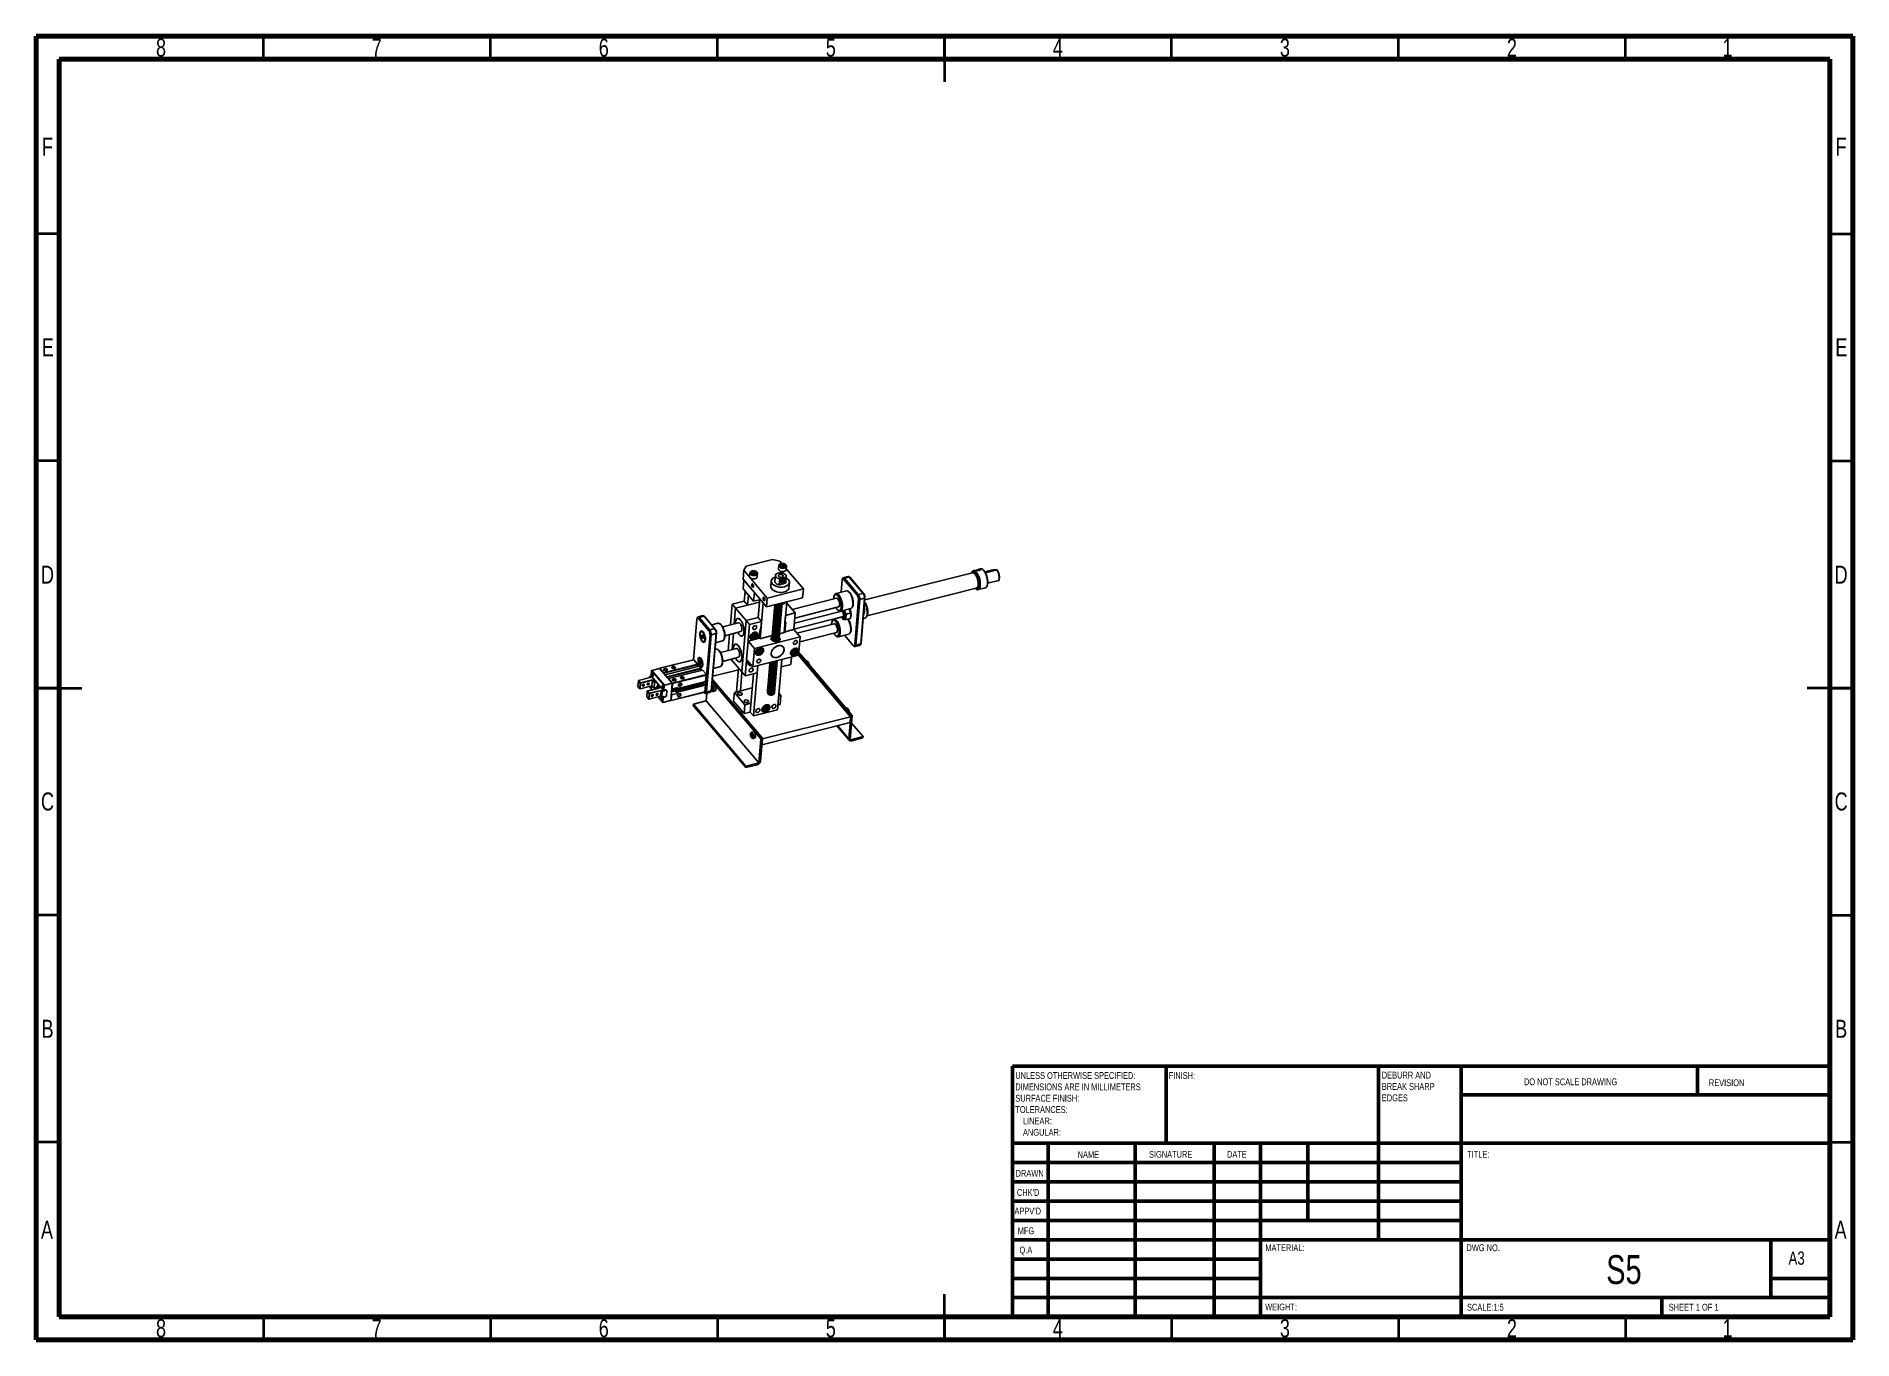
# Model space of a CAD drawing. Header units: millimetres. Extents: x 15 to 415, y 5 to 292.
import ezdxf

# ---------------------------------------------------------------- set-up
doc = ezdxf.new("R2010")
doc.units = ezdxf.units.MM
doc.layers.get('0').update_dxf_attribs({"lineweight": 5})
doc.styles.add('SLDTEXTSTYLE0', font='TXT', dxfattribs={"width": 0.75})
doc.styles.add('SLDTEXTSTYLE1', font='TXT', dxfattribs={"width": 0.686449})
doc.styles.add('SLDTEXTSTYLE2', font='TXT', dxfattribs={"width": 0.6875})

msp = doc.modelspace()

# ---------------------------------------------------------------- texts
at = {"color": 7, "linetype": 'Continuous', "lineweight": 0}
for s, insert, char_height, attachment_point, style in [('8', (42.46, 291.5), 3.97, 2, 'SLDTEXTSTYLE0'), ('7', (89.96, 291.5), 3.97, 2, 'SLDTEXTSTYLE0'), ('6', (139.96, 291.5), 3.97, 2, 'SLDTEXTSTYLE0'), ('5', (189.96, 291.5), 3.97, 2, 'SLDTEXTSTYLE0'), ('4', (239.96, 291.5), 3.97, 2, 'SLDTEXTSTYLE0'), ('3', (289.96, 291.5), 3.97, 2, 'SLDTEXTSTYLE0'), ('2', (339.96, 291.5), 3.97, 2, 'SLDTEXTSTYLE0'), ('1', (387.46, 291.5), 3.97, 2, 'SLDTEXTSTYLE0'), ('F', (17.46, 269.69), 3.97, 2, 'SLDTEXTSTYLE0'), ('F', (412.46, 269.69), 3.97, 2, 'SLDTEXTSTYLE0'), ('E', (17.51, 225.5), 3.97, 2, 'SLDTEXTSTYLE0'), ('E', (412.51, 225.5), 3.97, 2, 'SLDTEXTSTYLE0'), ('D', (17.45, 175.44), 3.97, 2, 'SLDTEXTSTYLE0'), ('D', (412.45, 175.44), 3.97, 2, 'SLDTEXTSTYLE0'), ('C', (17.46, 125.5), 3.97, 2, 'SLDTEXTSTYLE0'), ('C', (412.46, 125.5), 3.97, 2, 'SLDTEXTSTYLE0'), ('B', (17.47, 75.44), 3.97, 2, 'SLDTEXTSTYLE0'), ('B', (412.47, 75.44), 3.97, 2, 'SLDTEXTSTYLE0'), ('FINISH:', (264.37, 63.92), 1.5, 1, 'SLDTEXTSTYLE0'), ('DO NOT SCALE DRAWING', (342.61, 62.53), 1.5, 1, 'SLDTEXTSTYLE0'), ('REVISION', (383.33, 62.33), 1.5, 1, 'SLDTEXTSTYLE0'), ('NAME', (244.32, 46.5), 1.5, 1, 'SLDTEXTSTYLE0'), ('SIGNATURE', (260.03, 46.56), 1.5, 1, 'SLDTEXTSTYLE0'), ('DATE', (277.21, 46.58), 1.5, 1, 'SLDTEXTSTYLE0'), ('TITLE:', (330.09, 46.58), 1.5, 1, 'SLDTEXTSTYLE0'), ('DRAWN', (230.64, 42.38), 1.5, 1, 'SLDTEXTSTYLE1'), ("CHK'D", (230.94, 38.16), 1.5, 1, 'SLDTEXTSTYLE0'), ("APPV'D", (230.4, 34.07), 1.5, 1, 'SLDTEXTSTYLE0'), ('A', (17.34, 31.19), 3.97, 2, 'SLDTEXTSTYLE0'), ('MFG', (231.12, 29.72), 1.5, 1, 'SLDTEXTSTYLE0'), ('A', (412.34, 31.19), 3.97, 2, 'SLDTEXTSTYLE0'), ('Q.A', (231.51, 25.5), 1.5, 1, 'SLDTEXTSTYLE0'), ('MATERIAL:', (285.65, 25.99), 1.5, 1, 'SLDTEXTSTYLE0'), ('DWG NO.', (329.95, 25.99), 1.5, 1, 'SLDTEXTSTYLE0'), ('A3', (400.87, 24.41), 2.91, 1, 'SLDTEXTSTYLE0'), ('S5', (364.62, 23.61), 6.35, 2, 'SLDTEXTSTYLE0'), ('WEIGHT:', (285.62, 12.95), 1.499, 1, 'SLDTEXTSTYLE0'), ('SCALE:1:5', (330.07, 12.9), 1.5, 1, 'SLDTEXTSTYLE0'), ('SHEET 1 OF 1', (374.48, 12.9), 1.5, 1, 'SLDTEXTSTYLE2'), ('8', (42.46, 9.5), 3.97, 2, 'SLDTEXTSTYLE0'), ('7', (89.96, 9.5), 3.97, 2, 'SLDTEXTSTYLE0'), ('6', (139.96, 9.5), 3.97, 2, 'SLDTEXTSTYLE0'), ('5', (189.96, 9.5), 3.97, 2, 'SLDTEXTSTYLE0'), ('4', (239.96, 9.5), 3.97, 2, 'SLDTEXTSTYLE0'), ('3', (289.96, 9.5), 3.97, 2, 'SLDTEXTSTYLE0'), ('2', (339.96, 9.5), 3.97, 2, 'SLDTEXTSTYLE0'), ('1', (387.46, 9.5), 3.97, 2, 'SLDTEXTSTYLE0')]:
    msp.add_mtext(s, dxfattribs=dict(at, insert=insert, char_height=char_height, attachment_point=attachment_point, style=style))

# ---------------------------------------------------------------- blocks, each defined once
blk = doc.blocks.new('SW_NOTE_0')
at = {"color": 0, "linetype": 'Continuous', "lineweight": 0, "char_height": 1.5, "attachment_point": 1, "style": 'SLDTEXTSTYLE0'}
for s, insert in [('UNLESS OTHERWISE SPECIFIED:', (0, 1.93)), ('SURFACE FINISH:', (0, -3.07)), ('DIMENSIONS ARE IN MILLIMETERS', (0, -0.57)), ('TOLERANCES:', (0, -5.57)), ('ANGULAR:', (1.69, -10.57)), ('LINEAR:', (1.69, -8.07))]:
    blk.add_mtext(s, dxfattribs=dict(at, insert=insert))
blk = doc.blocks.new('SW_NOTE_0_1')
at = {"color": 0, "linetype": 'Continuous', "lineweight": 0, "char_height": 1.5, "attachment_point": 1, "style": 'SLDTEXTSTYLE0'}
for s, insert in [('DEBURR AND', (0, 1.93)), ('BREAK SHARP', (0, -0.57)), ('EDGES', (0, -3.07))]:
    blk.add_mtext(s, dxfattribs=dict(at, insert=insert))

# ---------------------------------------------------------------- linework, layer by layer
at = {"color": 7, "linetype": 'Continuous', "lineweight": 70}
for p, q in [((15, 5), (15, 292)), ((15, 292), (415, 292)), ((415, 292), (415, 5)), ((20, 10), (20, 287)), ((20, 287), (410, 287)), ((410, 287), (410, 10)), ((410, 10), (20, 10)), ((415, 5), (15, 5))]:
    msp.add_line(p, q, dxfattribs=at)
at = {"color": 7, "linetype": 'Continuous', "lineweight": 35}
for p, q in [((65, 287), (65, 292)), ((115, 287), (115, 292)), ((165, 287), (165, 292)), ((215, 292), (215, 282)), ((215, 287), (215, 292)), ((265, 287), (265, 292)), ((315, 287), (315, 292)), ((365, 287), (365, 292)), ((20, 248.5), (15, 248.5)), ((410, 248.5), (415, 248.5)), ((20, 198.5), (15, 198.5)), ((410, 198.5), (415, 198.5)), ((15, 148.5), (25, 148.5)), ((20, 148.5), (15, 148.5)), ((415, 148.5), (405, 148.5)), ((410, 148.5), (415, 148.5)), ((20, 98.5), (15, 98.5)), ((410, 98.5), (415, 98.5)), ((20, 48.5), (15, 48.5)), ((410, 48.5), (415, 48.5)), ((215, 5), (215, 15)), ((65, 10), (65, 5)), ((115, 10), (115, 5)), ((165, 10), (165, 5)), ((215, 10), (215, 5)), ((265, 10), (265, 5)), ((315, 10), (315, 5)), ((365, 10), (365, 5))]:
    msp.add_line(p, q, dxfattribs=at)
at = {"color": 18, "linetype": 'Continuous', "lineweight": 25, "true_color": 0x000000}
for p, q in [((171.29, 175.34), (177.13, 176.82)), ((178.74, 176.43), (177.13, 176.82)), ((178.74, 176.43), (179.19, 175.91)), ((170.79, 174.42), (170.63, 172.48)), ((175.81, 166.37), (170.63, 172.48)), ((170.81, 172.26), (170.65, 170.32)), ((171.29, 175.34), (170.79, 174.42)), ((175.98, 168.31), (170.79, 174.42)), ((170.81, 172.26), (173.13, 169.53)), ((172.14, 173.84), (172.08, 173.11)), ((172.59, 173.74), (172.61, 174.01)), ((172.59, 173.74), (172.98, 173.57)), ((173.02, 174.12), (172.61, 174.01)), ((172.98, 173.71), (172.78, 173.66)), ((172.78, 173.66), (172.78, 173.66)), ((172.98, 173.71), (173.02, 174.12)), ((172.98, 173.71), (173.18, 173.63)), ((172.98, 173.57), (173.39, 173.68)), ((173.02, 174.12), (173.41, 173.95)), ((173.18, 173.63), (173.18, 173.63)), ((173.38, 173.68), (173.41, 173.95)), ((173.41, 173.95), (173.39, 173.68)), ((173.77, 172.97), (173.84, 173.69)), ((176.85, 172.06), (176.76, 170.9)), ((177.76, 173.29), (177.65, 172)), ((178.51, 175.44), (178.44, 174.72)), ((178.62, 171.22), (178.72, 172.51)), ((180.09, 172.9), (178.72, 172.51)), ((178.95, 175.35), (178.97, 175.62)), ((178.95, 175.35), (179.34, 175.18)), ((179.38, 175.73), (178.97, 175.62)), ((179.34, 175.32), (179.14, 175.27)), ((179.14, 175.27), (179.14, 175.27)), ((179.34, 175.32), (179.38, 175.73)), ((179.34, 175.32), (179.54, 175.24)), ((179.34, 175.18), (179.75, 175.29)), ((179.37, 172.23), (179.39, 172.25)), ((179.38, 175.73), (179.77, 175.56)), ((179.59, 172.04), (179.4, 171.91)), ((179.54, 175.24), (179.55, 175.23)), ((179.57, 172.02), (179.56, 171.94)), ((179.59, 172.04), (179.74, 171.97)), ((179.77, 175.56), (179.75, 175.29)), ((179.75, 175.29), (179.77, 175.56)), ((179.93, 172.26), (179.75, 172.44)), ((179.98, 171.61), (180.09, 172.9)), ((180.04, 171.79), (180.15, 173.09)), ((180.14, 174.57), (180.2, 175.3)), ((180.15, 174.77), (183.93, 170.32)), ((192.46, 172.3), (192.23, 169.58)), ((192.59, 172.67), (192.5, 172.46)), ((193.78, 173.06), (192.72, 172.79)), ((192.97, 172.66), (192.78, 172.46)), ((195.83, 168.85), (192.78, 172.46)), ((194.03, 172.93), (192.97, 172.66)), ((192.97, 172.66), (196.02, 169.06)), ((194.13, 172.87), (193.94, 173.01)), ((197.08, 169.33), (194.03, 172.93)), ((194.19, 172.81), (194.03, 172.93)), ((194.19, 172.81), (197.25, 169.21)), ((221.15, 173.88), (197.44, 167.89)), ((221.15, 173.88), (197.44, 167.89)), ((221.23, 173.89), (221.15, 173.88)), ((221.35, 173.93), (221.17, 173.89)), ((221.33, 174.33), (221.46, 174.35)), ((221.37, 173.94), (221.35, 173.93)), ((221.47, 174.36), (221.36, 174.34)), ((222.95, 174.74), (222.85, 174.71)), ((223.01, 174.75), (222.95, 174.74)), ((223.05, 174.75), (223.01, 174.75)), ((223.07, 174.75), (223.03, 174.75)), ((225.62, 174.55), (223.87, 174.11)), ((224, 173.89), (226.52, 174.53)), ((226.99, 172.19), (224.52, 171.56)), ((226.52, 174.53), (225.62, 174.55)), ((225.62, 174.55), (225.64, 174.55)), ((226.54, 174.53), (225.64, 174.55)), ((170.65, 170.32), (172.96, 167.6)), ((170.9, 167.61), (171.09, 169.81)), ((171.64, 166.74), (171.83, 168.93)), ((173.13, 169.53), (172.96, 167.6)), ((174.31, 168.14), (173.96, 164.01)), ((183.76, 168.38), (175.81, 166.37)), ((175.81, 166.37), (175.98, 168.31)), ((183.93, 170.32), (175.98, 168.31)), ((178.62, 171.22), (179.31, 171.42)), ((178.95, 171.68), (179.12, 171.5)), ((179.37, 171.72), (179.4, 171.91)), ((179.37, 171.72), (179.52, 171.65)), ((179.38, 171.8), (179.52, 171.65)), ((179.39, 171.83), (179.46, 171.88)), ((179.46, 171.88), (179.56, 171.94)), ((179.52, 171.65), (179.71, 171.78)), ((179.56, 171.94), (179.71, 171.78)), ((179.67, 171.52), (179.98, 171.61)), ((179.74, 171.97), (179.71, 171.78)), ((180.74, 170.56), (180.84, 171.73)), ((191.18, 168.29), (181.43, 165.82)), ((183.76, 168.38), (183.93, 170.32)), ((190.81, 169), (190.71, 168.79)), ((193.41, 169.88), (191.11, 169.3)), ((194.01, 169.63), (193.82, 169.77)), ((195.22, 158.03), (196.07, 168.04)), ((195.83, 168.85), (196.02, 169.06)), ((196.02, 169.06), (197.08, 169.33)), ((196.07, 168.04), (196.34, 167.98)), ((197.4, 168.25), (196.34, 167.98)), ((196.55, 158.23), (197.4, 168.25)), ((197.48, 168.4), (196.64, 158.38)), ((197.25, 169.21), (197.08, 169.33)), ((197.4, 168.25), (197.48, 168.4)), ((197.93, 164.38), (222.01, 170.47)), ((197.93, 164.38), (222.01, 170.47)), ((222.21, 170.52), (222.23, 170.52)), ((222.41, 170.17), (224.01, 170.57)), ((222.45, 170.18), (222.41, 170.17)), ((224.01, 170.57), (224.02, 170.57)), ((160.62, 164.06), (160.52, 163.85)), ((161.8, 164.45), (160.74, 164.18)), ((160.99, 164.05), (160.8, 163.84)), ((162.05, 164.32), (160.99, 164.05)), ((160.99, 164.05), (163.31, 161.32)), ((162.15, 164.26), (161.97, 164.4)), ((164.37, 161.59), (162.05, 164.32)), ((162.05, 164.32), (162.22, 164.2)), ((162.22, 164.2), (164.53, 161.47)), ((167.86, 162.4), (168.25, 166.94)), ((168.25, 166.94), (170.9, 167.61)), ((168.25, 166.94), (168.99, 166.07)), ((168.7, 162.61), (168.99, 166.07)), ((174.24, 167.4), (168.99, 166.07)), ((168.99, 166.07), (171.64, 166.74)), ((168.99, 166.07), (171.3, 163.34)), ((170.9, 167.61), (171.64, 166.74)), ((173.96, 164.01), (171.3, 163.34)), ((172.96, 167.6), (174.29, 167.93)), ((174.7, 163.14), (173.96, 164.01)), ((175.05, 167.27), (174.38, 159.37)), ((177.4, 164.13), (177.4, 164.1)), ((177.42, 164.34), (177.41, 164.31)), ((177.43, 164.54), (177.43, 164.51)), ((177.45, 164.74), (177.45, 164.71)), ((177.47, 164.94), (177.47, 164.91)), ((177.49, 165.14), (177.48, 165.11)), ((177.5, 165.35), (177.5, 165.32)), ((177.52, 165.55), (177.52, 165.52)), ((177.54, 165.75), (177.53, 165.72)), ((177.55, 165.95), (177.55, 165.92)), ((177.57, 166.15), (177.57, 166.12)), ((177.59, 166.35), (177.59, 166.33)), ((177.61, 166.56), (177.6, 166.53)), ((177.62, 166.76), (177.62, 166.73)), ((178.56, 167.06), (178.53, 166.76)), ((178.53, 166.76), (179.16, 166.86)), ((178.96, 164.17), (178.97, 164.07)), ((178.97, 164.06), (178.98, 164.1)), ((178.97, 164.07), (178.97, 164.04)), ((178.97, 164.04), (178.97, 164.07)), ((178.98, 164.37), (178.99, 164.27)), ((178.99, 164.58), (179.01, 164.47)), ((178.99, 164.26), (178.99, 164.3)), ((178.99, 164.27), (178.99, 164.24)), ((179.01, 164.47), (179, 164.44)), ((179.01, 164.78), (179.02, 164.68)), ((179.01, 164.47), (179.01, 164.51)), ((179.02, 164.67), (179.03, 164.71)), ((179.02, 164.68), (179.02, 164.65)), ((179.03, 165.27), (179.04, 165.25)), ((179.03, 164.98), (179.04, 164.88)), ((179.04, 164.87), (179.04, 164.91)), ((179.04, 164.88), (179.04, 164.85)), ((179.05, 165.18), (179.06, 165.08)), ((179.06, 165.38), (179.07, 165.28)), ((179.06, 165.07), (179.06, 165.11)), ((179.06, 165.08), (179.06, 165.05)), ((179.07, 165.28), (179.07, 165.25)), ((179.08, 165.27), (179.08, 165.31)), ((179.09, 165.48), (179.1, 165.52)), ((179.09, 165.48), (179.09, 165.45)), ((179.1, 165.79), (179.11, 165.69)), ((179.11, 165.99), (179.13, 165.89)), ((179.11, 165.68), (179.11, 165.72)), ((179.11, 165.69), (179.11, 165.66)), ((179.12, 166.28), (179.12, 166.26)), ((179.13, 165.89), (179.12, 165.86)), ((179.13, 166.19), (179.14, 166.09)), ((179.13, 165.88), (179.13, 165.92)), ((179.14, 166.48), (179.14, 166.46)), ((179.14, 166.08), (179.15, 166.12)), ((179.14, 166.09), (179.14, 166.06)), ((179.14, 166.06), (179.14, 166.09)), ((179.15, 166.39), (179.16, 166.29)), ((179.16, 166.59), (179.18, 166.49)), ((179.16, 166.28), (179.16, 166.32)), ((179.16, 166.29), (179.16, 166.26)), ((179.17, 166.89), (179.17, 166.86)), ((179.18, 166.49), (179.17, 166.46)), ((179.18, 166.8), (179.19, 166.7)), ((179.18, 166.49), (179.18, 166.53)), ((179.19, 166.7), (179.19, 166.67)), ((179.2, 166.69), (179.2, 166.73)), ((179.68, 160.71), (180.25, 167.49)), ((179.83, 167.39), (179.81, 167.15)), ((179.86, 162.87), (180, 164.48)), ((180, 164.48), (182.12, 165.02)), ((182.12, 165.02), (180.23, 167.24)), ((181.81, 161.38), (182.12, 165.02)), ((181.82, 161.49), (192.69, 164.23)), ((192.39, 165.43), (181.93, 162.79)), ((182.03, 163.91), (191.67, 166.35)), ((192.36, 164.09), (190.64, 163.65)), ((191.5, 165.68), (191.68, 165.54)), ((191.88, 165.44), (191.87, 165.3)), ((192.04, 165.44), (192.03, 165.34)), ((192.09, 165.43), (194.39, 166.01)), ((192.96, 165.64), (193.02, 165.41)), ((194.39, 165.03), (193.39, 164.78)), ((194.11, 165.69), (194.02, 165.91)), ((194.39, 165.03), (194.11, 165.69)), ((194.34, 164.43), (194.28, 163.82)), ((194.39, 165.03), (194.34, 164.43)), ((194.7, 166.31), (194.8, 166.51)), ((196.34, 167.98), (195.49, 157.96)), ((197.17, 164.59), (197.16, 164.62)), ((197.16, 164.59), (197.17, 164.59)), ((160.49, 163.69), (159.73, 154.72)), ((163.12, 161.12), (160.8, 163.84)), ((161.6, 160.95), (161.42, 160.9)), ((161.49, 159.85), (161.53, 160.22)), ((161.53, 160.22), (161.73, 160.17)), ((161.73, 160.17), (161.9, 159.76)), ((162.29, 147.7), (163.36, 160.3)), ((163.63, 160.24), (162.56, 147.64)), ((163.31, 161.32), (163.12, 161.12)), ((163.31, 161.32), (164.37, 161.59)), ((163.63, 160.24), (163.36, 160.3)), ((163.62, 147.91), (164.69, 160.51)), ((164.69, 160.51), (163.63, 160.24)), ((164.77, 160.66), (163.7, 148.06)), ((165.13, 162.74), (163.76, 162.39)), ((164.53, 161.47), (164.37, 161.59)), ((164.77, 160.66), (164.69, 160.51)), ((165.73, 162.48), (165.55, 162.62)), ((169.66, 162.85), (166.15, 161.96)), ((166.64, 160.02), (170.15, 160.91)), ((167.38, 156.74), (167.68, 160.29)), ((168.22, 156.95), (168.52, 160.5)), ((171.3, 163.34), (170.35, 152.03)), ((172.05, 162.47), (171.09, 151.16)), ((172.05, 162.47), (171.3, 163.34)), ((174.7, 163.14), (172.05, 162.47)), ((173.15, 160.24), (172.78, 159.97)), ((173.23, 160.04), (173.04, 159.91)), ((173.15, 160.24), (173.49, 160.15)), ((173.23, 160.04), (173.24, 160.22)), ((173.23, 160.04), (173.46, 159.77)), ((173.72, 160.47), (173.45, 160.79)), ((173.46, 159.77), (173.49, 160.15)), ((174.38, 161.48), (174.21, 159.46)), ((177.07, 160.05), (174.3, 159.35)), ((174.56, 161.53), (174.38, 161.48)), ((174.56, 161.53), (174.7, 163.14)), ((177.06, 160.09), (177.06, 160.07)), ((177.08, 160.3), (177.07, 160.27)), ((177.09, 160.5), (177.09, 160.47)), ((177.11, 160.7), (177.11, 160.67)), ((177.13, 160.9), (177.12, 160.87)), ((177.14, 161.1), (177.14, 161.07)), ((177.16, 161.31), (177.16, 161.28)), ((177.18, 161.51), (177.18, 161.48)), ((177.2, 161.71), (177.19, 161.68)), ((177.21, 161.91), (177.21, 161.88)), ((177.23, 162.11), (177.23, 162.08)), ((177.25, 162.32), (177.24, 162.29)), ((177.26, 162.52), (177.26, 162.49)), ((177.28, 162.72), (177.28, 162.69)), ((177.3, 162.92), (177.3, 162.89)), ((177.31, 163.12), (177.31, 163.09)), ((177.33, 163.33), (177.33, 163.3)), ((177.35, 163.53), (177.35, 163.5)), ((177.37, 163.73), (177.36, 163.7)), ((177.38, 163.93), (177.38, 163.9)), ((178.59, 160.02), (178.59, 160)), ((178.62, 160.13), (178.63, 160.03)), ((178.66, 160.45), (178.63, 160.45)), ((178.63, 160.33), (178.65, 160.23)), ((178.63, 160.02), (178.63, 160.06)), ((178.63, 160.03), (178.63, 160)), ((178.65, 160.23), (178.64, 160.2)), ((178.65, 160.84), (178.66, 160.81)), ((178.65, 160.54), (178.66, 160.44)), ((178.65, 160.23), (178.65, 160.26)), ((178.66, 160.44), (178.66, 160.41)), ((178.67, 161.03), (178.68, 161.01)), ((179.96, 160.78), (178.67, 160.45)), ((178.67, 160.43), (178.67, 160.47)), ((178.68, 160.63), (178.69, 160.67)), ((178.68, 160.64), (178.68, 160.61)), ((178.69, 160.94), (178.7, 160.84)), ((178.7, 161.14), (178.72, 161.04)), ((178.7, 160.83), (178.7, 160.87)), ((178.7, 160.84), (178.7, 160.81)), ((178.71, 161.44), (178.71, 161.41)), ((178.72, 161.04), (178.71, 161.01)), ((178.72, 161.34), (178.73, 161.24)), ((178.72, 161.03), (178.72, 161.07)), ((178.73, 161.64), (178.73, 161.61)), ((178.73, 161.24), (178.74, 161.27)), ((178.73, 161.24), (178.73, 161.21)), ((178.74, 161.84), (178.75, 161.82)), ((178.74, 161.55), (178.75, 161.44)), ((178.75, 161.75), (178.77, 161.65)), ((178.75, 161.44), (178.75, 161.48)), ((178.75, 161.44), (178.75, 161.42)), ((178.76, 162.04), (178.76, 162.02)), ((178.77, 161.65), (178.76, 161.62)), ((178.77, 161.95), (178.78, 161.85)), ((178.77, 161.64), (178.77, 161.68)), ((178.78, 161.85), (178.78, 161.82)), ((178.79, 161.84), (178.79, 161.88)), ((178.8, 162.04), (178.81, 162.08)), ((178.8, 162.05), (178.8, 162.02)), ((178.81, 162.65), (178.81, 162.62)), ((178.81, 162.35), (178.82, 162.25)), ((178.82, 162.56), (178.84, 162.45)), ((178.82, 162.24), (178.82, 162.28)), ((178.82, 162.25), (178.82, 162.22)), ((178.83, 162.85), (178.83, 162.83)), ((178.84, 162.45), (178.83, 162.42)), ((178.84, 162.76), (178.85, 162.66)), ((178.84, 162.45), (178.84, 162.49)), ((178.85, 163.05), (178.85, 163.03)), ((178.85, 162.65), (178.86, 162.69)), ((178.85, 162.66), (178.85, 162.63)), ((178.86, 162.96), (178.87, 162.86)), ((178.87, 163.16), (178.89, 163.06)), ((178.87, 162.85), (178.87, 162.89)), ((178.87, 162.86), (178.87, 162.83)), ((178.89, 163.06), (178.88, 163.03)), ((178.89, 163.36), (178.9, 163.26)), ((178.89, 163.05), (178.89, 163.09)), ((178.9, 163.25), (178.91, 163.29)), ((178.9, 163.26), (178.9, 163.23)), ((178.91, 163.57), (178.92, 163.46)), ((178.92, 163.46), (178.93, 163.5)), ((178.92, 163.46), (178.92, 163.43)), ((178.93, 163.77), (178.94, 163.67)), ((178.94, 163.97), (178.96, 163.87)), ((178.94, 163.66), (178.94, 163.7)), ((178.94, 163.67), (178.94, 163.64)), ((178.96, 163.87), (178.95, 163.84)), ((178.96, 163.86), (178.96, 163.9)), ((180.04, 162.91), (179.86, 160.76)), ((179.86, 162.87), (180.04, 162.91)), ((179.87, 160.89), (179.86, 160.76)), ((181.81, 161.38), (179.87, 160.89)), ((179.87, 160.89), (179.96, 160.78)), ((183.2, 159.75), (181.81, 161.38)), ((190.7, 162.63), (182.51, 160.56)), ((183.11, 158.65), (191.19, 160.7)), ((190.12, 162.7), (190.11, 162.48)), ((190.33, 163.35), (190.23, 163.14)), ((191.02, 160.03), (191.2, 159.89)), ((191.62, 159.77), (193.91, 160.35)), ((191.75, 164), (191.75, 163.93)), ((192.43, 163.97), (192.46, 163.92)), ((192.64, 163.67), (192.48, 163.94)), ((192.81, 163.85), (192.75, 163.84)), ((192.8, 163.85), (192.89, 163.87)), ((193.29, 163.57), (192.86, 163.59)), ((192.99, 160.12), (194.9, 157.87)), ((194.28, 163.82), (193.29, 163.57)), ((194.22, 160.65), (194.32, 160.86)), ((197.09, 163.77), (197.49, 163.87)), ((161.83, 159.93), (161.49, 159.85)), ((161.66, 159.44), (161.49, 159.85)), ((161.87, 159.49), (161.66, 159.44)), ((161.86, 159.39), (161.66, 159.44)), ((161.9, 159.76), (161.86, 159.39)), ((161.98, 158.71), (162.16, 158.75)), ((164.66, 157.08), (164.46, 157.03)), ((164.58, 158.47), (166.11, 158.86)), ((165.25, 156.83), (165.07, 156.96)), ((169.18, 157.2), (165.67, 156.31)), ((166.42, 159.16), (166.52, 159.37)), ((171.4, 154.8), (171.74, 158.84)), ((174.21, 159.46), (171.74, 158.84)), ((171.74, 158.84), (173.13, 157.2)), ((172.16, 159.69), (172.42, 159.37)), ((172.16, 159.6), (172.24, 159.58)), ((172.44, 159.35), (172.42, 159.37)), ((172.78, 159.97), (172.75, 159.59)), ((173.09, 159.49), (172.75, 159.59)), ((172.85, 159.77), (172.76, 159.79)), ((172.78, 153.16), (173.13, 157.2)), ((173.04, 159.91), (172.85, 159.77)), ((172.85, 159.77), (173.09, 159.49)), ((173.46, 159.77), (173.09, 159.49)), ((173.13, 157.2), (183.2, 159.75)), ((173.4, 156.27), (173.52, 156.12)), ((173.54, 156.1), (173.52, 156.12)), ((173.88, 156.72), (173.85, 156.34)), ((174.19, 156.24), (173.85, 156.34)), ((173.95, 156.52), (173.86, 156.54)), ((174.25, 156.99), (173.88, 156.72)), ((174.14, 156.66), (173.95, 156.52)), ((173.95, 156.52), (174.19, 156.24)), ((174.33, 156.79), (174.14, 156.66)), ((174.56, 156.52), (174.19, 156.24)), ((174.3, 159.35), (174.21, 159.46)), ((174.25, 156.99), (174.59, 156.9)), ((174.33, 156.79), (174.34, 156.97)), ((174.33, 156.79), (174.56, 156.52)), ((174.56, 156.52), (174.59, 156.9)), ((174.82, 157.22), (174.69, 157.37)), ((176.97, 159.09), (176.97, 159.06)), ((176.99, 159.29), (176.99, 159.26)), ((177.01, 159.49), (177, 159.46)), ((177.02, 159.69), (177.02, 159.66)), ((177.04, 159.89), (177.04, 159.86)), ((177.37, 158.8), (177.48, 158.83)), ((178.54, 159.02), (178.45, 158.85)), ((178.52, 158.92), (178.52, 158.85)), ((178.53, 159.12), (178.54, 159.02)), ((178.54, 159.02), (178.54, 158.99)), ((178.55, 159.33), (178.56, 159.22)), ((178.55, 159.01), (178.55, 159.05)), ((178.56, 159.22), (178.57, 159.26)), ((178.56, 159.22), (178.56, 159.19)), ((178.57, 159.82), (178.58, 159.79)), ((178.58, 159.61), (178.57, 159.62)), ((178.57, 159.53), (178.58, 159.43)), ((178.58, 159.73), (178.6, 159.63)), ((178.58, 159.42), (178.58, 159.46)), ((178.58, 159.43), (178.58, 159.4)), ((178.6, 159.63), (178.59, 159.6)), ((178.6, 159.93), (178.61, 159.83)), ((178.6, 159.62), (178.6, 159.66)), ((178.66, 159.53), (178.6, 159.59)), ((178.61, 159.82), (178.62, 159.86)), ((178.61, 159.83), (178.61, 159.8)), ((178.61, 159.8), (178.61, 159.83)), ((181.08, 156.16), (181.21, 156.01)), ((181.23, 155.99), (181.21, 156.01)), ((181.56, 156.6), (181.53, 156.23)), ((181.87, 156.13), (181.53, 156.23)), ((181.64, 156.4), (181.55, 156.43)), ((181.94, 156.88), (181.56, 156.6)), ((181.83, 156.54), (181.64, 156.4)), ((181.64, 156.4), (181.87, 156.13)), ((182.01, 156.68), (181.83, 156.54)), ((182.24, 156.41), (181.87, 156.13)), ((181.94, 156.88), (182.28, 156.78)), ((182.01, 156.68), (182.03, 156.86)), ((182.01, 156.68), (182.24, 156.41)), ((182.24, 156.41), (182.28, 156.78)), ((182.51, 157.11), (182.38, 157.26)), ((183.2, 159.75), (182.86, 155.71)), ((182.88, 156.01), (183.11, 156.07)), ((183.11, 156.07), (194.69, 142.43)), ((194.97, 157.81), (195.15, 157.67)), ((195.22, 158.03), (195.49, 157.96)), ((195.32, 157.62), (196.38, 157.89)), ((195.49, 157.96), (196.55, 158.23)), ((196.5, 158.01), (196.6, 158.22)), ((196.55, 158.23), (196.64, 158.38)), ((150.49, 152.34), (150.39, 151.16)), ((153.28, 149.06), (150.49, 152.34)), ((152.22, 152.82), (150.54, 152.39)), ((150.54, 152.39), (153.33, 149.11)), ((155, 149.53), (152.22, 152.82)), ((155.04, 149.53), (152.25, 152.81)), ((159.75, 154.73), (152.3, 152.85)), ((159.78, 154.72), (152.32, 152.84)), ((152.32, 152.84), (153.17, 151.84)), ((153.17, 151.84), (160.63, 153.72)), ((160.64, 153.62), (153.17, 151.73)), ((160.95, 153.33), (153.44, 151.43)), ((160.97, 153.32), (153.46, 151.42)), ((153.85, 150.95), (161.37, 152.85)), ((161.39, 152.75), (153.91, 150.86)), ((161.69, 152.46), (154.2, 150.56)), ((161.71, 152.45), (154.25, 150.56)), ((160.63, 153.72), (159.78, 154.72)), ((161.37, 152.85), (160.97, 153.32)), ((161.08, 154.26), (161.14, 154.6)), ((161.41, 154.34), (161.08, 154.26)), ((161.08, 154.26), (161.23, 153.83)), ((161.35, 154.51), (161.14, 154.6)), ((161.19, 155.18), (161.15, 155.17)), ((161.47, 153.89), (161.23, 153.83)), ((161.23, 153.83), (161.44, 153.74)), ((161.35, 154.51), (161.5, 154.08)), ((161.5, 154.08), (161.44, 153.74)), ((161.64, 153.23), (161.69, 153.24)), ((162.56, 151.45), (161.71, 152.45)), ((169.62, 152.5), (163.96, 151.07)), ((164.11, 152.82), (165.64, 153.2)), ((165.94, 153.5), (166.04, 153.71)), ((166.16, 154.37), (169.67, 155.26)), ((167.98, 154.83), (168.03, 154.76)), ((168.03, 154.76), (168.04, 154.84)), ((168.03, 154.76), (170.35, 152.03)), ((169.21, 147.67), (169.65, 152.86)), ((171.09, 151.16), (170.35, 152.03)), ((171.4, 154.8), (172.78, 153.16)), ((171.68, 154.03), (171.94, 153.72)), ((171.68, 153.95), (171.77, 153.93)), ((171.96, 153.7), (171.94, 153.72)), ((182.86, 155.71), (172.78, 153.16)), ((173.87, 153.44), (172.94, 142.34)), ((173.74, 151.83), (173.87, 153.44)), ((176.37, 152.02), (176.37, 151.99)), ((176.39, 152.22), (176.39, 152.19)), ((176.41, 152.42), (176.41, 152.39)), ((176.43, 152.62), (176.42, 152.59)), ((176.44, 152.82), (176.44, 152.8)), ((176.46, 153.03), (176.46, 153)), ((176.48, 153.23), (176.47, 153.2)), ((176.49, 153.43), (176.49, 153.4)), ((176.51, 153.63), (176.51, 153.6)), ((176.53, 153.83), (176.53, 153.8)), ((176.55, 154.04), (176.54, 154.01)), ((177.92, 152.15), (177.93, 152.12)), ((177.93, 152.05), (177.95, 151.95)), ((177.94, 152.35), (177.94, 152.33)), ((177.95, 152.26), (177.96, 152.16)), ((177.96, 152.15), (177.97, 152.19)), ((177.96, 152.16), (177.96, 152.13)), ((177.97, 152.46), (177.98, 152.36)), ((177.98, 152.35), (177.98, 152.39)), ((177.98, 152.36), (177.98, 152.33)), ((177.99, 152.66), (178, 152.56)), ((178, 152.86), (178.01, 152.76)), ((178, 152.55), (178, 152.59)), ((178, 152.56), (178, 152.53)), ((178.01, 152.76), (178.01, 152.73)), ((178.02, 153.06), (178.03, 152.96)), ((178.02, 152.75), (178.02, 152.79)), ((178.03, 152.96), (178.04, 153)), ((178.03, 152.93), (178.03, 152.97)), ((178.03, 152.96), (178.03, 152.93)), ((178.04, 153.56), (178.05, 153.53)), ((178.04, 153.27), (178.05, 153.17)), ((178.05, 153.47), (178.07, 153.37)), ((178.05, 153.16), (178.05, 153.2)), ((178.05, 153.17), (178.05, 153.14)), ((178.07, 153.37), (178.06, 153.34)), ((178.07, 153.67), (178.08, 153.57)), ((178.07, 153.36), (178.07, 153.4)), ((178.08, 153.96), (178.08, 153.94)), ((178.08, 153.56), (178.09, 153.6)), ((178.08, 153.57), (178.08, 153.54)), ((178.09, 153.87), (178.1, 153.77)), ((178.1, 154.07), (178.12, 153.97)), ((178.1, 153.76), (178.1, 153.8)), ((178.1, 153.77), (178.1, 153.74)), ((178.11, 154.37), (178.11, 154.34)), ((178.12, 153.97), (178.11, 153.94)), ((178.12, 154.28), (178.13, 154.17)), ((178.12, 153.97), (178.12, 154)), ((178.13, 154.17), (178.13, 154.15)), ((178.14, 154.17), (178.14, 154.21)), ((178.15, 154.37), (178.16, 154.41)), ((178.15, 154.38), (178.15, 154.35)), ((178.24, 143.68), (179.18, 154.78)), ((179.04, 153.17), (179.18, 154.78)), ((179.04, 153.17), (181.16, 153.71)), ((181.16, 153.71), (181.3, 155.31)), ((194.32, 142.18), (182.84, 155.7)), ((182.87, 155.85), (194.34, 142.34)), ((184.69, 154.41), (184.55, 154.38)), ((147.58, 150.1), (147.48, 148.88)), ((147.58, 150.09), (147.48, 148.86)), ((147.48, 148.86), (147.91, 148.36)), ((147.48, 148.85), (147.91, 148.34)), ((148.01, 149.59), (147.58, 150.09)), ((150.19, 150.79), (147.61, 150.14)), ((150.2, 150.78), (147.62, 150.13)), ((147.62, 150.13), (148.05, 149.63)), ((147.91, 148.36), (148.01, 149.59)), ((147.95, 148.33), (150.58, 149)), ((148.06, 149.58), (147.96, 148.35)), ((147.96, 148.35), (150.58, 149.01)), ((148.05, 149.63), (150.7, 150.3)), ((150.68, 150.24), (148.06, 149.58)), ((152.19, 148.5), (149.56, 147.84)), ((152.23, 148.5), (149.58, 147.83)), ((150.04, 150.99), (150.02, 150.75)), ((150.05, 150.98), (150.03, 150.75)), ((150.2, 150.81), (150.05, 150.98)), ((150.42, 151.11), (150.07, 151.03)), ((150.43, 151.11), (150.09, 151.02)), ((150.09, 151.02), (150.24, 150.85)), ((150.2, 148.9), (150.17, 148.61)), ((150.17, 148.61), (150.61, 148.1)), ((150.18, 148.59), (150.6, 148.1)), ((150.19, 150.79), (150.19, 150.79)), ((150.2, 150.79), (150.2, 150.81)), ((150.39, 151.16), (153.18, 147.88)), ((150.4, 151.14), (153.18, 147.86)), ((150.58, 149.01), (150.68, 150.24)), ((150.58, 149.01), (151.04, 148.46)), ((150.58, 149), (151.04, 148.45)), ((151.14, 149.69), (150.68, 150.24)), ((150.7, 150.3), (151.16, 149.76)), ((151.04, 148.46), (151.14, 149.69)), ((151.04, 148.46), (151.54, 148.59)), ((151.04, 148.45), (151.53, 148.57)), ((151.54, 149.79), (151.14, 149.69)), ((151.16, 149.76), (151.5, 149.84)), ((151.51, 148.33), (151.35, 148.53)), ((151.42, 148.55), (151.59, 148.35)), ((151.56, 148.57), (151.66, 148.46)), ((151.71, 149.03), (151.65, 148.36)), ((152.16, 148.49), (151.71, 149.03)), ((152.1, 149.14), (151.73, 149.05)), ((152.1, 149.13), (151.76, 149.05)), ((151.76, 149.05), (152.23, 148.5)), ((153.18, 147.88), (153.28, 149.06)), ((153.33, 149.11), (155, 149.53)), ((153.85, 150.95), (153.46, 151.42)), ((153.88, 148.02), (153.67, 147.96)), ((153.88, 148.02), (153.7, 147.97)), ((153.77, 146.73), (153.88, 148.02)), ((154.25, 150.56), (155.1, 149.56)), ((154.73, 145.77), (155.05, 149.51)), ((154.9, 147.8), (155.73, 148.01)), ((154.92, 148), (161.78, 149.74)), ((154.94, 148.32), (154.96, 148.3)), ((155.12, 149.48), (155.02, 148.27)), ((155.02, 148.27), (156.29, 148.59)), ((155.1, 149.56), (162.56, 151.45)), ((162.53, 151.35), (155.12, 149.48)), ((155.73, 148.01), (155.72, 147.85)), ((155.82, 147.9), (155.73, 148.01)), ((155.89, 147.93), (162.07, 149.49)), ((155.93, 147.88), (162.12, 149.44)), ((156.05, 147.74), (162.23, 149.31)), ((156.08, 148.54), (156.24, 148.35)), ((156.16, 147.61), (162.34, 149.18)), ((156.2, 147.56), (162.34, 149.11)), ((156.26, 148.34), (162.43, 149.9)), ((156.27, 148.37), (162.4, 149.92)), ((156.29, 148.59), (156.27, 148.37)), ((161.78, 149.74), (161.78, 149.74)), ((161.78, 149.74), (162, 149.47)), ((162.12, 149.44), (162.07, 149.49)), ((162.16, 149.29), (162.12, 149.44)), ((162.21, 147.64), (162.34, 149.11)), ((162.27, 149.16), (162.23, 149.31)), ((162.24, 147.67), (162.37, 149.14)), ((162.36, 149.16), (162.34, 149.18)), ((162.4, 149.92), (162.53, 151.35)), ((162.43, 149.9), (162.56, 151.42)), ((163.7, 148.06), (163.62, 147.91)), ((163.72, 148.29), (163.75, 148.2)), ((163.86, 148.52), (163.74, 148.48)), ((163.83, 148.62), (163.75, 148.65)), ((163.9, 148.23), (163.75, 148.2)), ((163.75, 148.2), (163.88, 148.14)), ((164.11, 149.21), (163.79, 149.13)), ((163.83, 148.62), (163.92, 148.35)), ((174.54, 137.34), (163.86, 149.92)), ((163.92, 148.35), (163.88, 148.14)), ((174.89, 137.43), (163.9, 150.38)), ((164.21, 149.2), (164.11, 149.21)), ((172.65, 148.54), (168.72, 147.54)), ((170.04, 147.88), (170.39, 151.98)), ((171.09, 151.16), (173.74, 151.83)), ((172.91, 151.62), (172.19, 143.21)), ((176.05, 148.18), (176.05, 148.15)), ((176.07, 148.38), (176.06, 148.35)), ((176.08, 148.58), (176.08, 148.55)), ((176.1, 148.79), (176.1, 148.76)), ((176.12, 148.99), (176.12, 148.96)), ((176.14, 149.19), (176.13, 149.16)), ((176.15, 149.39), (176.15, 149.36)), ((176.17, 149.59), (176.17, 149.56)), ((176.19, 149.8), (176.18, 149.77)), ((176.2, 150), (176.2, 149.97)), ((176.22, 150.2), (176.22, 150.17)), ((176.24, 150.4), (176.24, 150.37)), ((176.25, 150.6), (176.25, 150.57)), ((176.27, 150.81), (176.27, 150.78)), ((176.29, 151.01), (176.29, 150.98)), ((176.31, 151.21), (176.3, 151.18)), ((176.32, 151.41), (176.32, 151.38)), ((176.34, 151.61), (176.34, 151.58)), ((176.36, 151.82), (176.35, 151.79)), ((177.59, 148.02), (177.6, 147.91)), ((177.61, 148.22), (177.62, 148.12)), ((177.62, 148.09), (177.61, 148.12)), ((177.62, 148.11), (177.63, 148.15)), ((177.62, 148.12), (177.62, 148.09)), ((177.63, 148.42), (177.64, 148.32)), ((177.64, 148.62), (177.66, 148.52)), ((177.64, 148.31), (177.64, 148.35)), ((177.64, 148.32), (177.64, 148.29)), ((177.65, 148.92), (177.65, 148.89)), ((177.66, 148.52), (177.65, 148.49)), ((177.66, 148.82), (177.67, 148.72)), ((177.66, 148.51), (177.66, 148.55)), ((177.67, 149.12), (177.67, 149.09)), ((177.67, 148.71), (177.68, 148.75)), ((177.67, 148.72), (177.67, 148.69)), ((177.68, 149.32), (177.69, 149.3)), ((177.68, 149.03), (177.69, 148.92)), ((177.69, 149.23), (177.71, 149.13)), ((177.69, 148.92), (177.69, 148.96)), ((177.69, 148.92), (177.69, 148.89)), ((177.7, 149.52), (177.7, 149.5)), ((177.71, 149.13), (177.7, 149.1)), ((177.71, 149.43), (177.72, 149.33)), ((177.71, 149.12), (177.71, 149.16)), ((177.72, 149.32), (177.73, 149.36)), ((177.72, 149.33), (177.72, 149.3)), ((177.74, 149.52), (177.75, 149.56)), ((177.74, 149.53), (177.74, 149.5)), ((177.75, 149.83), (177.76, 149.73)), ((177.76, 150.04), (177.78, 149.93)), ((177.76, 149.72), (177.76, 149.76)), ((177.76, 149.73), (177.76, 149.7)), ((177.78, 149.93), (177.77, 149.9)), ((177.78, 150.24), (177.79, 150.14)), ((177.78, 149.93), (177.78, 149.97)), ((177.79, 150.13), (177.8, 150.17)), ((177.79, 150.14), (177.79, 150.11)), ((177.79, 150.11), (177.79, 150.14)), ((177.8, 150.44), (177.81, 150.34)), ((177.81, 150.64), (177.83, 150.54)), ((177.81, 150.33), (177.81, 150.37)), ((177.81, 150.34), (177.81, 150.31)), ((177.83, 150.54), (177.82, 150.51)), ((177.83, 150.84), (177.84, 150.74)), ((177.83, 150.53), (177.83, 150.57)), ((177.84, 150.73), (177.85, 150.77)), ((177.84, 150.74), (177.84, 150.71)), ((177.86, 150.94), (177.87, 150.98)), ((177.86, 150.94), (177.86, 150.91)), ((177.87, 151.54), (177.87, 151.52)), ((177.87, 151.25), (177.88, 151.15)), ((177.88, 151.45), (177.89, 151.35)), ((177.88, 151.14), (177.88, 151.18)), ((177.88, 151.15), (177.88, 151.12)), ((177.89, 151.35), (177.89, 151.32)), ((177.9, 151.65), (177.91, 151.55)), ((177.9, 151.34), (177.9, 151.38)), ((177.91, 151.54), (177.92, 151.58)), ((177.91, 151.55), (177.91, 151.52)), ((177.92, 151.85), (177.93, 151.75)), ((177.93, 151.74), (177.93, 151.78)), ((177.93, 151.75), (177.93, 151.72)), ((177.95, 151.95), (177.94, 151.92)), ((177.95, 151.95), (177.95, 151.99)), ((149.53, 147.8), (149.43, 146.57)), ((149.54, 147.79), (149.43, 146.56)), ((149.43, 146.56), (149.86, 146.06)), ((149.44, 146.54), (149.86, 146.04)), ((149.96, 147.29), (149.54, 147.79)), ((149.58, 147.83), (150, 147.33)), ((149.86, 146.06), (149.96, 147.29)), ((149.9, 146.03), (152.49, 146.68)), ((150.02, 147.27), (149.91, 146.05)), ((149.91, 146.05), (152.49, 146.7)), ((150, 147.33), (152.58, 147.98)), ((152.6, 147.93), (150.02, 147.27)), ((151.92, 146.54), (152.97, 145.31)), ((151.93, 146.54), (152.96, 145.33)), ((152.49, 146.7), (152.6, 147.93)), ((152.65, 147.91), (152.55, 146.69)), ((152.55, 146.69), (152.7, 146.51)), ((152.55, 146.67), (152.7, 146.49)), ((152.55, 146.67), (152.55, 146.67)), ((152.8, 147.74), (152.65, 147.91)), ((152.69, 147.95), (152.84, 147.78)), ((152.7, 146.51), (152.8, 147.74)), ((152.74, 146.48), (153.2, 146.6)), ((152.85, 147.73), (152.75, 146.5)), ((152.75, 146.5), (153.21, 146.62)), ((152.84, 147.78), (153.18, 147.87)), ((153.32, 147.84), (152.85, 147.73)), ((152.96, 145.33), (153.06, 146.51)), ((154.68, 145.72), (153, 145.3)), ((153.06, 146.51), (153.02, 146.55)), ((153.1, 146.57), (153.11, 146.56)), ((153.24, 146.59), (153.11, 146.56)), ((153.35, 147.88), (153.22, 147.85)), ((153.24, 146.6), (153.24, 146.59)), ((153.77, 146.73), (153.56, 146.67)), ((153.77, 146.73), (153.6, 146.68)), ((153.69, 147.99), (153.7, 147.97)), ((154.73, 145.77), (154.73, 145.76)), ((154.79, 145.74), (162.2, 147.61)), ((154.81, 145.77), (162.21, 147.64)), ((154.91, 146.98), (154.81, 145.77)), ((154.84, 147.06), (154.91, 146.98)), ((155.72, 147.85), (154.89, 147.64)), ((156.18, 147.3), (154.91, 146.98)), ((155.72, 147.85), (156.18, 147.3)), ((155.82, 147.9), (155.89, 147.93)), ((155.89, 147.93), (155.93, 147.88)), ((155.93, 147.88), (155.98, 147.71)), ((155.98, 147.71), (156.05, 147.74)), ((156.05, 147.74), (156.09, 147.58)), ((156.09, 147.58), (156.16, 147.61)), ((156.16, 147.61), (156.2, 147.56)), ((156.2, 147.56), (156.18, 147.3)), ((159.69, 144.93), (159.66, 144.61)), ((171.23, 130.97), (159.66, 144.61)), ((162.51, 145.65), (159.69, 144.93)), ((171.26, 131.29), (159.69, 144.93)), ((161.96, 147.55), (161.97, 147.55)), ((162.03, 147.48), (162.22, 147.35)), ((162.29, 147.7), (162.56, 147.64)), ((162.38, 147.3), (163.44, 147.57)), ((162.66, 147.37), (162.51, 145.65)), ((174.09, 132.01), (162.51, 145.65)), ((162.56, 147.64), (163.62, 147.91)), ((163.57, 147.69), (163.66, 147.9)), ((164.03, 147.75), (164.46, 147.85)), ((168.72, 147.54), (168.55, 145.61)), ((168.55, 145.61), (170.87, 142.88)), ((168.72, 147.54), (171.03, 144.82)), ((171.03, 144.82), (170.87, 142.88)), ((171.03, 144.82), (172.36, 145.15)), ((175.77, 144.27), (175.4, 143.99)), ((175.85, 144.07), (175.66, 143.93)), ((175.77, 144.27), (176.11, 144.17)), ((175.85, 144.07), (175.87, 144.24)), ((175.85, 144.07), (176.08, 143.79)), ((176, 147.57), (176, 147.54)), ((176.02, 147.78), (176.01, 147.75)), ((176.03, 147.98), (176.03, 147.95)), ((176.34, 144.5), (176.08, 144.81)), ((176.08, 143.79), (176.11, 144.17)), ((176.17, 144.71), (176.16, 144.79)), ((176.25, 147.1), (176.27, 147.09)), ((177.22, 147.01), (177.26, 147.03)), ((177.56, 147.91), (177.57, 147.88)), ((177.56, 147.61), (177.57, 147.51)), ((177.57, 147.81), (177.59, 147.71)), ((177.57, 147.5), (177.57, 147.54)), ((177.57, 147.51), (177.57, 147.48)), ((177.59, 147.71), (177.58, 147.68)), ((177.59, 147.71), (177.59, 147.74)), ((177.6, 147.91), (177.6, 147.89)), ((177.61, 147.91), (177.61, 147.95)), ((178.33, 144.76), (178.82, 144.89)), ((178.49, 146.7), (178.99, 146.83)), ((178.99, 146.83), (178.55, 147.34)), ((178.99, 146.83), (178.82, 144.89)), ((193.48, 144.05), (193.35, 144.01)), ((170.57, 143.22), (170.55, 143.22)), ((170.87, 142.88), (172.19, 143.21)), ((172.94, 142.34), (172.19, 143.21)), ((172.94, 142.34), (178.24, 143.68)), ((174.77, 135.97), (194.21, 140.89)), ((174.78, 143.71), (175.05, 143.4)), ((174.88, 137.27), (194.32, 142.18)), ((175.07, 143.37), (175.05, 143.4)), ((175.4, 143.99), (175.37, 143.62)), ((175.71, 143.52), (175.37, 143.62)), ((175.48, 143.79), (175.39, 143.82)), ((175.66, 143.93), (175.48, 143.79)), ((175.48, 143.79), (175.71, 143.52)), ((176.08, 143.79), (175.71, 143.52)), ((191.32, 140.16), (194.01, 136.99)), ((191.48, 140.2), (193.91, 137.33)), ((193.91, 137.33), (194.34, 142.34)), ((194.32, 142.18), (194.21, 140.89)), ((194.69, 142.43), (194.24, 137.1)), ((194.34, 142.34), (194.69, 142.43)), ((194.55, 140.78), (197.07, 137.81)), ((172.46, 138.1), (172.49, 138.31)), ((172.66, 138.15), (172.46, 138.1)), ((172.46, 138.1), (172.55, 137.83)), ((172.91, 138.85), (172.49, 138.74)), ((172.63, 138.25), (172.49, 138.31)), ((172.7, 137.87), (172.55, 137.83)), ((172.55, 137.83), (172.68, 137.78)), ((172.63, 138.25), (172.72, 137.99)), ((172.72, 137.99), (172.68, 137.78)), ((172.83, 137.38), (173.26, 137.49)), ((173, 138.84), (172.91, 138.85)), ((174.54, 137.34), (174.09, 132.01)), ((174.47, 132.42), (174.89, 137.43)), ((174.89, 137.43), (174.54, 137.34)), ((174.88, 137.27), (174.77, 135.97)), ((194.24, 137.1), (197.07, 137.81)), ((197.04, 137.49), (194.56, 136.87)), ((197.07, 137.81), (197.04, 137.49)), ((174.09, 132.01), (171.26, 131.29)), ((171.23, 130.97), (173.71, 131.6)), ((171.26, 131.29), (171.23, 130.97))]:
    msp.add_line(p, q, dxfattribs=at)
at = {"color": 7, "linetype": 'Continuous', "lineweight": 50}
for p, q in [((230, 65.25), (410, 65.25)), ((230, 65.25), (230, 10)), ((263.8, 48.25), (263.8, 65.25)), ((310.6, 65.25), (310.6, 27)), ((328.8, 65.25), (328.8, 10)), ((380.8, 58.88), (380.8, 65.25)), ((410, 58.88), (328.8, 58.88)), ((410, 48.25), (230, 48.25)), ((237.8, 48.25), (237.8, 10)), ((256.99, 48.25), (256.99, 10)), ((274.4, 48.25), (274.4, 10)), ((284.6, 10), (284.6, 48.25)), ((295, 31.25), (295, 48.25)), ((328.8, 44), (230, 44)), ((328.8, 39.75), (230, 39.75)), ((328.8, 35.5), (230, 35.5)), ((328.8, 31.25), (230, 31.25)), ((284.6, 27), (230, 27)), ((284.6, 27), (410, 27)), ((397, 14.25), (397, 27)), ((284.6, 22.75), (230, 22.75)), ((284.6, 18.5), (230, 18.5)), ((410, 18.5), (397, 18.5)), ((230, 14.25), (410, 14.25)), ((373, 10), (373, 14.25))]:
    msp.add_line(p, q, dxfattribs=at)
at = {"color": 18, "linetype": 'Continuous', "lineweight": 25, "true_color": 0x000000, "flags": 128}
for points in [[(172.08, 173.11), (172.08, 173.03), (172.15, 172.88), (172.28, 172.75), (172.47, 172.64), (172.71, 172.57), (172.96, 172.54), (173.21, 172.55), (173.43, 172.61), (173.61, 172.7), (173.73, 172.83), (173.77, 172.97)], [(173.84, 173.69), (173.79, 173.55), (173.67, 173.43), (173.49, 173.33), (173.27, 173.28), (173.02, 173.26), (172.77, 173.3), (172.54, 173.37), (172.34, 173.48), (172.21, 173.61), (172.15, 173.76), (172.14, 173.84)], [(172.65, 174.26), (172.46, 174.18), (172.33, 174.08), (172.26, 173.95), (172.26, 173.81), (172.33, 173.68), (172.47, 173.56), (172.66, 173.47), (172.89, 173.42), (173.12, 173.41), (173.34, 173.44), (173.53, 173.51), (173.67, 173.61), (173.74, 173.74), (173.73, 173.88), (173.66, 174.01), (173.52, 174.13), (173.33, 174.22), (173.1, 174.28), (172.87, 174.29), (172.65, 174.26)], [(177.73, 172.93), (177.46, 172.82), (177.22, 172.66), (177.03, 172.48), (176.91, 172.28), (176.85, 172.06), (176.87, 171.83), (176.96, 171.61), (177.12, 171.4)], [(177.12, 171.4), (177.34, 171.21), (177.62, 171.04), (177.94, 170.9), (178.29, 170.8), (178.67, 170.74), (179.05, 170.72), (179.42, 170.74), (179.77, 170.8), (180.09, 170.91), (180.36, 171.05), (180.58, 171.22), (180.74, 171.41), (180.82, 171.62), (180.84, 171.85), (180.78, 172.07), (180.66, 172.29), (180.47, 172.49), (180.22, 172.67), (180.12, 172.73)], [(180.09, 172.9), (180.15, 173.08), (180.13, 173.26), (180.04, 173.43), (179.87, 173.59), (179.65, 173.72), (179.38, 173.82), (179.09, 173.88), (178.78, 173.89), (178.49, 173.86), (178.23, 173.79), (178.01, 173.67), (177.86, 173.53), (177.77, 173.36), (177.77, 173.18), (177.83, 173), (177.98, 172.84), (178.18, 172.69), (178.44, 172.58), (178.72, 172.51)], [(178.48, 173.05), (178.61, 172.95), (178.79, 172.89), (178.99, 172.86), (179.19, 172.88), (179.35, 172.94), (179.46, 173.04), (179.51, 173.15), (179.47, 173.27), (179.37, 173.38), (179.21, 173.46), (179.02, 173.51), (178.82, 173.51), (178.64, 173.47), (178.5, 173.39), (178.42, 173.29), (178.41, 173.17), (178.48, 173.05)], [(178.44, 174.72), (178.45, 174.64), (178.51, 174.49), (178.65, 174.36), (178.84, 174.25), (179.07, 174.18), (179.32, 174.15), (179.57, 174.16), (179.79, 174.22), (179.97, 174.31), (180.09, 174.44), (180.14, 174.57)], [(180.2, 175.3), (180.15, 175.16), (180.03, 175.04), (179.85, 174.94), (179.63, 174.89), (179.38, 174.87), (179.13, 174.9), (178.9, 174.98), (178.71, 175.09), (178.57, 175.22), (178.51, 175.37), (178.51, 175.45)], [(179.01, 175.86), (178.82, 175.79), (178.69, 175.69), (178.62, 175.56), (178.62, 175.42), (178.7, 175.29), (178.84, 175.17), (179.03, 175.08), (179.25, 175.02), (179.48, 175.01), (179.71, 175.04), (179.89, 175.12), (180.03, 175.22), (180.1, 175.35), (180.1, 175.49), (180.02, 175.62), (179.88, 175.74), (179.69, 175.83), (179.47, 175.88), (179.23, 175.89), (179.01, 175.86)], [(179.2, 172.41), (179.05, 172.28), (178.94, 172.12), (178.88, 171.95), (178.89, 171.79), (178.95, 171.68)], [(179.39, 172.25), (179.54, 172.32), (179.71, 172.34), (179.86, 172.31), (179.96, 172.21), (180, 172.07), (179.98, 171.91), (179.89, 171.74), (179.76, 171.59), (179.6, 171.48), (179.42, 171.42), (179.26, 171.42), (179.14, 171.49), (179.06, 171.61), (179.05, 171.76), (179.11, 171.93), (179.2, 172.07)], [(179.42, 172.16), (179.27, 172.03), (179.17, 171.88), (179.13, 171.72), (179.16, 171.58), (179.24, 171.48), (179.37, 171.43), (179.53, 171.45), (179.69, 171.53), (179.84, 171.66), (179.94, 171.82), (179.98, 171.98), (179.96, 172.12), (179.87, 172.22), (179.74, 172.26), (179.58, 172.24), (179.42, 172.16)], [(179.2, 172.07), (179.22, 172.1), (179.37, 172.23)], [(192.78, 172.46), (192.72, 172.51), (192.67, 172.54), (192.62, 172.56), (192.57, 172.54), (192.53, 172.51), (192.49, 172.46), (192.47, 172.39), (192.46, 172.3)], [(192.59, 172.67), (192.63, 172.74), (192.69, 172.78), (192.75, 172.8), (192.82, 172.78), (192.89, 172.73), (192.97, 172.66)], [(194.13, 172.87), (194.14, 172.87), (194.19, 172.81)], [(222.01, 170.47), (222.14, 170.53), (222.25, 170.67), (222.33, 170.86), (222.38, 171.11), (222.4, 171.41), (222.39, 171.73), (222.34, 172.07), (222.26, 172.42), (222.16, 172.76), (222.03, 173.07), (221.88, 173.35), (221.72, 173.57), (221.55, 173.74), (221.39, 173.85), (221.23, 173.89)], [(221.25, 173.9), (221.41, 173.86), (221.58, 173.75), (221.74, 173.58), (221.9, 173.35), (222.05, 173.08), (222.18, 172.76), (222.29, 172.43), (222.37, 172.08), (222.41, 171.74), (222.43, 171.41), (222.41, 171.12), (222.36, 170.87), (222.27, 170.67), (222.16, 170.54), (222.04, 170.47)], [(221.35, 173.93), (221.43, 173.94), (221.59, 173.9), (221.75, 173.8), (221.92, 173.62), (222.08, 173.4), (222.23, 173.12), (222.36, 172.81), (222.47, 172.47), (222.54, 172.12), (222.59, 171.78), (222.61, 171.46), (222.59, 171.16), (222.53, 170.91), (222.45, 170.72), (222.34, 170.58), (222.21, 170.52)], [(221.37, 173.94), (221.45, 173.94), (221.61, 173.91), (221.77, 173.8), (221.94, 173.63), (222.1, 173.4), (222.25, 173.12), (222.38, 172.81), (222.48, 172.48), (222.56, 172.13), (222.61, 171.79), (222.62, 171.46), (222.6, 171.17), (222.55, 170.92), (222.47, 170.72), (222.36, 170.59), (222.23, 170.52)], [(221.37, 173.94), (221.45, 173.94), (221.61, 173.91), (221.77, 173.8), (221.94, 173.63), (222.1, 173.4), (222.25, 173.12), (222.38, 172.81), (222.48, 172.48), (222.56, 172.13), (222.61, 171.79), (222.62, 171.46), (222.6, 171.17), (222.55, 170.92), (222.47, 170.72), (222.36, 170.59), (222.23, 170.52)], [(221.58, 174.18), (221.56, 174.19), (221.39, 174.23)], [(221.46, 174.35), (221.63, 174.31), (221.82, 174.2), (222, 174.02), (222.19, 173.79), (222.36, 173.5), (222.51, 173.17), (222.65, 172.81), (222.76, 172.43), (222.83, 172.04), (222.88, 171.66), (222.89, 171.3), (222.87, 170.98), (222.82, 170.69), (222.73, 170.46), (222.62, 170.29), (222.48, 170.19), (222.45, 170.18)], [(221.47, 174.36), (221.48, 174.36), (221.59, 174.36), (221.77, 174.35), (222.01, 174.34), (222.28, 174.34), (222.56, 174.37), (222.79, 174.43), (222.95, 174.52), (223.04, 174.62), (223.06, 174.7), (222.98, 174.73), (222.98, 174.73)], [(222.52, 170.39), (222.56, 170.45), (222.66, 170.65), (222.72, 170.91), (222.76, 171.22), (222.75, 171.56), (222.72, 171.93), (222.65, 172.31), (222.55, 172.68), (222.42, 173.04), (222.27, 173.38), (222.1, 173.66), (221.93, 173.9), (221.74, 174.08), (221.58, 174.18)], [(224.02, 170.57), (224.07, 170.59), (224.21, 170.69), (224.32, 170.86), (224.41, 171.09), (224.46, 171.38), (224.48, 171.7), (224.47, 172.06), (224.42, 172.44), (224.35, 172.83), (224.24, 173.21), (224.1, 173.57), (223.95, 173.9), (223.78, 174.19), (223.59, 174.43), (223.41, 174.6), (223.23, 174.71), (223.05, 174.75)], [(223.5, 174.53), (223.51, 174.52), (223.69, 174.35), (223.87, 174.11), (224.04, 173.82), (224.19, 173.49), (224.31, 173.13), (224.41, 172.76), (224.48, 172.38), (224.52, 172.01), (224.52, 171.66), (224.49, 171.36), (224.42, 171.1), (224.37, 170.96)], [(224.39, 174.11), (224.51, 174.12), (224.68, 174.14), (224.87, 174.18), (225.08, 174.22), (225.26, 174.27), (225.4, 174.31), (225.49, 174.35), (225.5, 174.37), (225.45, 174.38), (225.33, 174.37), (225.16, 174.35), (224.96, 174.32), (224.76, 174.28), (224.58, 174.23), (224.43, 174.18), (224.35, 174.15), (224.33, 174.12), (224.39, 174.11)], [(172.56, 171.27), (172.56, 171.13), (172.59, 170.98), (172.65, 170.83), (172.72, 170.73), (172.79, 170.67), (172.86, 170.67), (172.91, 170.72), (172.93, 170.83), (172.93, 170.97), (172.9, 171.12), (172.84, 171.26), (172.77, 171.37), (172.7, 171.43), (172.63, 171.43), (172.58, 171.37), (172.56, 171.27)], [(175.06, 168.32), (175.06, 168.18), (175.1, 168.03), (175.15, 167.89), (175.22, 167.78), (175.29, 167.72), (175.36, 167.72), (175.41, 167.78), (175.43, 167.89), (175.43, 168.03), (175.4, 168.18), (175.34, 168.32), (175.27, 168.43), (175.2, 168.49), (175.13, 168.49), (175.08, 168.43), (175.06, 168.32)], [(180.74, 170.56), (180.69, 170.35), (180.57, 170.15), (180.38, 169.97), (180.13, 169.81), (179.83, 169.69), (179.5, 169.6), (179.13, 169.56), (178.76, 169.56), (178.38, 169.6), (178.02, 169.68), (177.68, 169.8), (177.38, 169.96), (177.13, 170.14), (176.94, 170.34), (176.81, 170.56), (176.76, 170.78), (176.76, 170.9)], [(177.65, 172), (177.66, 171.89), (177.73, 171.71), (177.87, 171.55), (178.07, 171.4), (178.33, 171.29), (178.62, 171.22)], [(179.98, 171.61), (180.04, 171.78), (180.04, 171.79)], [(190.99, 169.07), (190.86, 169), (190.74, 168.86), (190.66, 168.66), (190.61, 168.4), (190.59, 168.14)], [(191.08, 166.2), (191.12, 166.12), (191.29, 165.89), (191.46, 165.71), (191.63, 165.6), (191.79, 165.56), (191.93, 165.6), (192.06, 165.7), (192.16, 165.87), (192.23, 166.1), (192.26, 166.38), (192.27, 166.7), (192.24, 167.04), (192.17, 167.4), (192.08, 167.75), (191.95, 168.08), (191.81, 168.38), (191.65, 168.64), (191.48, 168.85), (191.31, 168.99), (191.15, 169.06), (190.99, 169.07), (190.99, 169.07)], [(191.12, 169.3), (191.28, 169.3), (191.45, 169.23), (191.63, 169.1), (191.81, 168.9), (191.98, 168.64), (192.13, 168.34), (192.27, 168), (192.38, 167.64), (192.47, 167.27), (192.52, 166.9), (192.54, 166.55), (192.53, 166.23), (192.48, 165.95), (192.4, 165.72), (192.29, 165.55), (192.16, 165.45), (192.01, 165.41), (191.84, 165.45), (191.68, 165.54)], [(191.19, 168.29), (191.3, 168.28), (191.43, 168.2), (191.56, 168.05), (191.67, 167.85), (191.77, 167.61), (191.84, 167.35), (191.89, 167.08), (191.89, 166.84), (191.87, 166.63), (191.81, 166.47), (191.72, 166.37), (191.67, 166.35)], [(194.39, 166.01), (194.46, 166.03), (194.59, 166.13), (194.7, 166.3), (194.78, 166.53), (194.82, 166.81), (194.84, 167.13), (194.82, 167.48), (194.76, 167.85), (194.68, 168.22), (194.57, 168.58), (194.43, 168.92), (194.28, 169.22), (194.11, 169.48), (193.93, 169.68), (193.75, 169.82), (193.58, 169.89), (193.42, 169.89)], [(194.01, 169.63), (194.13, 169.52), (194.3, 169.31), (194.46, 169.05), (194.6, 168.75), (194.73, 168.42), (194.82, 168.07), (194.89, 167.71), (194.92, 167.37), (194.92, 167.05), (194.88, 166.77), (194.81, 166.54), (194.8, 166.51)], [(221.81, 170.42), (221.95, 170.32), (222.12, 170.24), (222.29, 170.24), (222.44, 170.31), (222.52, 170.39)], [(160.62, 164.06), (160.66, 164.13), (160.72, 164.17), (160.78, 164.18), (160.85, 164.17), (160.92, 164.12), (160.99, 164.05)], [(162.15, 164.26), (162.16, 164.26), (162.22, 164.2)], [(179.16, 166.29), (179.07, 166.11), (178.87, 165.97), (178.59, 165.89), (178.29, 165.88), (177.99, 165.94), (177.76, 166.06), (177.62, 166.21), (177.59, 166.38), (177.69, 166.54), (177.69, 166.54)], [(192.05, 165.42), (192.05, 165.41), (192.04, 165.35)], [(192.54, 164.19), (192.59, 164.18), (192.67, 164.21), (192.73, 164.31), (192.76, 164.46), (192.76, 164.65), (192.72, 164.86), (192.66, 165.06), (192.58, 165.24), (192.48, 165.37), (192.38, 165.44), (192.29, 165.44), (192.23, 165.4)], [(192.64, 163.92), (192.75, 163.95), (192.83, 164.06), (192.88, 164.22), (192.89, 164.43), (192.87, 164.68), (192.82, 164.93), (192.74, 165.18), (192.64, 165.4), (192.54, 165.54)], [(192.68, 165.57), (192.79, 165.4), (192.89, 165.16), (192.97, 164.9), (193.01, 164.63), (193.03, 164.37), (193, 164.15), (192.95, 163.98), (192.86, 163.88), (192.81, 163.85)], [(193.24, 164.15), (193.22, 164.02), (193.2, 163.9), (193.16, 163.8), (193.11, 163.72), (193.06, 163.66), (193, 163.61), (192.93, 163.59), (192.86, 163.59)], [(192.91, 165.63), (192.95, 165.56), (193.02, 165.41)], [(197.39, 167.29), (197.44, 167.2), (197.59, 166.87), (197.73, 166.51), (197.84, 166.13), (197.91, 165.74), (197.96, 165.36), (197.97, 165), (197.95, 164.68), (197.9, 164.39), (197.81, 164.16), (197.7, 163.99), (197.56, 163.89), (197.49, 163.87)], [(197.99, 164.61), (198.03, 164.72), (198.08, 164.97), (198.1, 165.26), (198.09, 165.59), (198.04, 165.93), (197.96, 166.28), (197.85, 166.61), (197.72, 166.93), (197.58, 167.2), (197.41, 167.43), (197.4, 167.45)], [(160.8, 163.84), (160.75, 163.9), (160.69, 163.93), (160.64, 163.94), (160.6, 163.93), (160.55, 163.9), (160.52, 163.85), (160.5, 163.78), (160.49, 163.69)], [(161.65, 158.76), (161.51, 158.96), (161.39, 159.19), (161.28, 159.47), (161.2, 159.76), (161.15, 160.05), (161.13, 160.33), (161.14, 160.58), (161.18, 160.8), (161.26, 160.95), (161.36, 161.05), (161.48, 161.08), (161.61, 161.04), (161.75, 160.94), (161.89, 160.78), (162.03, 160.56), (162.14, 160.3), (162.23, 160.02), (162.3, 159.73), (162.34, 159.44), (162.34, 159.17), (162.31, 158.93), (162.25, 158.75), (162.17, 158.62), (162.05, 158.55), (161.93, 158.56), (161.79, 158.63), (161.65, 158.76)], [(162.22, 159.17), (162.23, 159.41), (162.2, 159.68), (162.14, 159.96), (162.05, 160.22), (161.94, 160.47), (161.82, 160.66), (161.69, 160.81), (161.56, 160.89), (161.43, 160.91), (161.33, 160.85), (161.24, 160.73), (161.19, 160.55), (161.17, 160.33), (161.18, 160.07), (161.22, 159.79), (161.29, 159.52), (161.39, 159.26), (161.51, 159.04), (161.64, 158.86), (161.77, 158.75), (161.9, 158.7), (162.02, 158.72), (162.11, 158.81), (162.18, 158.96), (162.22, 159.17)], [(166.11, 158.86), (166.24, 158.92), (166.36, 159.05), (166.46, 159.25), (166.52, 159.5), (166.56, 159.8), (166.56, 160.13), (166.52, 160.49), (166.45, 160.86), (166.36, 161.23), (166.23, 161.58), (166.09, 161.91), (165.93, 162.19), (165.75, 162.42), (165.57, 162.6), (165.4, 162.71), (165.23, 162.75), (165.13, 162.74)], [(165.73, 162.48), (165.85, 162.38), (166.02, 162.18), (166.18, 161.92), (166.32, 161.62), (166.44, 161.28), (166.54, 160.93), (166.61, 160.58), (166.64, 160.24), (166.64, 159.92), (166.6, 159.64), (166.53, 159.4), (166.52, 159.37)], [(168.97, 162.68), (168.98, 162.97), (169.02, 163.26), (169.1, 163.49), (169.2, 163.67), (169.33, 163.78), (169.48, 163.83), (169.65, 163.8), (169.82, 163.71), (170, 163.55), (170.17, 163.32), (170.34, 163.05), (170.49, 162.73), (170.62, 162.39), (170.72, 162.02), (170.79, 161.65), (170.83, 161.29), (170.84, 160.95), (170.82, 160.64), (170.76, 160.38), (170.67, 160.17), (170.55, 160.02), (170.41, 159.94), (170.25, 159.94), (170.08, 160), (169.9, 160.13), (169.73, 160.32), (169.56, 160.57), (169.46, 160.74)], [(170.83, 160.79), (170.84, 161.11), (170.82, 161.47), (170.76, 161.84), (170.67, 162.21), (170.56, 162.56), (170.42, 162.9), (170.26, 163.19), (170.09, 163.44), (169.91, 163.63), (169.73, 163.76), (169.56, 163.82), (169.4, 163.82), (169.26, 163.74), (169.15, 163.59), (169.06, 163.38), (169, 163.12), (168.97, 162.81), (168.97, 162.68)], [(169.46, 160.74), (169.48, 160.71), (169.64, 160.44), (169.82, 160.21), (169.99, 160.05), (170.17, 159.96), (170.33, 159.93), (170.48, 159.98), (170.61, 160.09), (170.72, 160.27), (170.79, 160.5), (170.83, 160.79)], [(169.66, 162.85), (169.76, 162.85), (169.88, 162.78), (170.01, 162.65), (170.13, 162.46), (170.23, 162.23), (170.31, 161.97), (170.36, 161.7), (170.38, 161.45), (170.36, 161.23), (170.31, 161.06), (170.22, 160.95), (170.15, 160.91)], [(172.97, 159.15), (173.22, 159.24), (173.44, 159.38), (173.64, 159.57), (173.8, 159.78), (173.89, 160.01), (173.93, 160.23), (173.9, 160.44), (173.8, 160.6), (173.65, 160.72), (173.46, 160.79), (173.23, 160.79), (172.99, 160.73), (172.75, 160.61), (172.54, 160.44), (172.36, 160.24), (172.23, 160.02), (172.17, 159.79), (172.16, 159.57), (172.23, 159.39), (172.35, 159.24), (172.53, 159.15), (172.74, 159.12), (172.97, 159.15)], [(172.42, 159.37), (172.37, 159.45), (172.32, 159.63), (172.34, 159.84), (172.42, 160.05), (172.56, 160.25), (172.75, 160.42), (172.96, 160.55), (173.19, 160.62), (173.4, 160.63), (173.58, 160.58), (173.72, 160.48)], [(173.78, 160.04), (173.76, 160.22), (173.68, 160.36), (173.55, 160.46), (173.37, 160.5), (173.17, 160.47), (172.96, 160.39), (172.77, 160.26), (172.61, 160.09), (172.5, 159.9), (172.45, 159.7), (172.47, 159.52), (172.55, 159.38), (172.69, 159.28), (172.86, 159.24), (173.07, 159.26), (173.27, 159.34), (173.47, 159.48), (173.62, 159.65), (173.73, 159.84), (173.78, 160.04)], [(173.17, 161.41), (173.34, 161.48), (173.49, 161.61), (173.6, 161.76), (173.64, 161.93), (173.62, 162.07), (173.54, 162.18), (173.4, 162.23), (173.23, 162.22), (173.06, 162.14), (172.91, 162.02), (172.81, 161.87), (172.76, 161.7), (172.78, 161.56), (172.86, 161.45), (173, 161.4), (173.17, 161.41)], [(173.54, 160.68), (173.54, 160.69), (173.54, 160.77)], [(190.6, 160.54), (190.67, 160.42), (190.84, 160.2), (191.01, 160.03), (191.18, 159.94), (191.34, 159.91), (191.48, 159.96), (191.6, 160.07), (191.69, 160.26), (191.76, 160.49), (191.79, 160.78), (191.79, 161.11), (191.75, 161.45), (191.68, 161.81), (191.58, 162.16), (191.45, 162.48), (191.3, 162.78), (191.14, 163.03), (190.97, 163.22), (190.8, 163.35), (190.64, 163.42), (190.49, 163.4), (190.36, 163.32), (190.25, 163.17), (190.17, 162.96), (190.12, 162.7), (190.12, 162.7)], [(190.33, 163.35), (190.33, 163.36), (190.44, 163.53), (190.58, 163.63), (190.73, 163.66), (190.9, 163.62), (191.07, 163.51), (191.25, 163.34), (191.42, 163.11), (191.59, 162.82), (191.73, 162.5), (191.86, 162.15), (191.95, 161.78), (192.02, 161.41), (192.06, 161.05), (192.06, 160.72), (192.03, 160.42), (191.96, 160.17), (191.87, 159.97), (191.75, 159.83), (191.6, 159.77), (191.44, 159.77), (191.27, 159.84), (191.2, 159.89)], [(190.7, 162.63), (190.81, 162.63), (190.94, 162.55), (191.06, 162.41), (191.18, 162.22), (191.28, 161.98), (191.36, 161.72), (191.41, 161.45), (191.42, 161.2), (191.39, 160.99), (191.34, 160.83), (191.25, 160.72), (191.19, 160.7)], [(193.91, 160.35), (194.04, 160.41), (194.16, 160.55), (194.26, 160.75), (194.32, 161), (194.36, 161.3), (194.35, 161.63), (194.32, 161.99), (194.25, 162.36), (194.15, 162.73), (194.03, 163.08), (193.88, 163.41), (193.73, 163.68)], [(193.8, 163.7), (193.96, 163.45), (194.1, 163.15), (194.23, 162.83), (194.33, 162.48), (194.4, 162.12), (194.44, 161.78), (194.44, 161.45), (194.41, 161.16), (194.35, 160.93), (194.32, 160.86)], [(162.16, 158.75), (162.2, 158.77), (162.29, 158.85)], [(165.64, 153.2), (165.65, 153.21), (165.79, 153.29), (165.91, 153.43), (166, 153.64), (166.05, 153.9), (166.08, 154.21), (166.07, 154.55), (166.03, 154.91), (165.96, 155.28), (165.86, 155.65), (165.73, 156), (165.58, 156.31), (165.41, 156.59), (165.24, 156.81), (165.06, 156.97), (164.89, 157.07), (164.72, 157.09), (164.66, 157.08)], [(165.25, 156.83), (165.32, 156.77), (165.49, 156.59), (165.65, 156.35), (165.8, 156.06), (165.93, 155.74), (166.03, 155.39), (166.11, 155.03), (166.15, 154.69), (166.16, 154.36), (166.14, 154.06), (166.08, 153.82), (166.04, 153.71)], [(170.36, 155.13), (170.36, 155.46), (170.34, 155.81), (170.28, 156.18), (170.19, 156.55), (170.08, 156.91), (169.94, 157.24), (169.78, 157.54), (169.61, 157.79), (169.43, 157.98), (169.26, 158.11), (169.08, 158.17), (168.93, 158.16), (168.79, 158.08), (168.67, 157.94), (168.58, 157.73), (168.52, 157.47), (168.49, 157.16), (168.49, 157.02)], [(168.49, 157.02), (168.5, 157.32), (168.55, 157.6), (168.62, 157.84), (168.72, 158.02), (168.85, 158.13), (169, 158.17), (169.17, 158.15), (169.34, 158.05), (169.52, 157.89), (169.7, 157.67), (169.86, 157.4), (170.01, 157.08), (170.14, 156.73), (170.24, 156.37), (170.31, 156), (170.36, 155.63), (170.36, 155.29), (170.34, 154.99), (170.28, 154.72), (170.19, 154.52), (170.07, 154.37), (169.93, 154.29), (169.77, 154.28), (169.6, 154.34), (169.43, 154.47), (169.25, 154.66), (169.08, 154.91), (168.98, 155.08)], [(169.18, 157.2), (169.28, 157.19), (169.4, 157.13), (169.53, 156.99), (169.65, 156.8), (169.75, 156.57), (169.83, 156.31), (169.88, 156.05), (169.9, 155.8), (169.88, 155.58), (169.83, 155.4), (169.74, 155.29), (169.67, 155.26)], [(174.21, 155.73), (174.45, 155.82), (174.68, 155.97), (174.88, 156.15), (175.04, 156.37), (175.13, 156.6), (175.17, 156.82), (175.14, 157.02), (175.04, 157.19), (174.89, 157.31), (174.7, 157.37), (174.47, 157.37), (174.23, 157.31), (173.99, 157.19), (173.78, 157.03), (173.6, 156.83), (173.47, 156.6), (173.41, 156.37), (173.4, 156.16), (173.47, 155.97), (173.59, 155.83), (173.76, 155.74), (173.98, 155.7), (174.21, 155.73)], [(174.88, 156.79), (174.86, 156.97), (174.78, 157.11), (174.65, 157.21), (174.47, 157.25), (174.27, 157.22), (174.06, 157.14), (173.87, 157.01), (173.71, 156.84), (173.6, 156.65), (173.55, 156.45), (173.57, 156.27), (173.65, 156.13), (173.79, 156.03), (173.96, 155.99), (174.17, 156.01), (174.37, 156.09), (174.57, 156.23), (174.72, 156.4), (174.83, 156.59), (174.88, 156.79)], [(174.53, 157.38), (174.68, 157.33), (174.82, 157.23)], [(177.06, 159.75), (177.05, 159.74), (176.89, 159.62), (176.8, 159.47), (176.79, 159.32), (176.84, 159.16), (176.97, 159.01), (177.15, 158.88), (177.39, 158.79), (177.65, 158.73), (177.92, 158.71), (178.18, 158.74), (178.41, 158.81), (178.6, 158.92), (178.72, 159.06), (178.78, 159.21), (178.76, 159.37), (178.66, 159.53), (178.66, 159.53)], [(178.15, 155.23), (178.46, 155.33), (178.75, 155.5), (179.03, 155.71), (179.26, 155.96), (179.46, 156.23), (179.59, 156.52), (179.66, 156.81), (179.67, 157.08), (179.61, 157.33), (179.49, 157.54), (179.31, 157.7), (179.08, 157.81), (178.81, 157.86), (178.52, 157.84), (178.21, 157.77), (177.91, 157.63), (177.62, 157.44), (177.37, 157.21), (177.15, 156.95), (176.99, 156.67), (176.88, 156.38), (176.84, 156.09), (176.87, 155.83), (176.96, 155.6), (177.11, 155.41), (177.32, 155.27), (177.57, 155.2), (177.85, 155.18), (178.15, 155.23)], [(176.84, 156.16), (176.9, 156.45), (177.02, 156.74), (177.2, 157.02), (177.43, 157.27), (177.69, 157.49), (177.99, 157.67), (178.29, 157.79), (178.59, 157.85), (178.88, 157.85), (179.14, 157.79), (179.36, 157.67), (179.53, 157.49), (179.63, 157.27), (179.68, 157.01), (179.65, 156.74), (179.56, 156.45), (179.41, 156.16), (179.21, 155.89), (178.96, 155.65), (178.68, 155.45), (178.38, 155.3), (178.07, 155.21), (177.77, 155.18), (177.5, 155.21), (177.26, 155.3), (177.07, 155.45), (176.93, 155.65), (176.85, 155.89), (176.84, 156.16)], [(178.58, 159.43), (178.48, 159.25), (178.29, 159.11), (178.01, 159.03), (177.71, 159.02), (177.41, 159.08), (177.18, 159.19), (177.04, 159.35), (177.01, 159.43), (177.01, 159.47), (177.01, 159.5), (177.01, 159.51), (177.01, 159.51), (177.01, 159.51), (177.01, 159.52), (177.01, 159.52), (177.01, 159.52), (177.01, 159.52), (177.01, 159.52), (177.1, 159.67), (177.1, 159.67)], [(181.9, 155.62), (182.14, 155.71), (182.37, 155.86), (182.57, 156.04), (182.72, 156.26), (182.82, 156.48), (182.86, 156.71), (182.82, 156.91), (182.73, 157.08), (182.58, 157.2), (182.38, 157.26), (182.16, 157.26), (181.92, 157.2), (181.68, 157.08), (181.46, 156.92), (181.29, 156.71), (181.16, 156.49), (181.09, 156.26), (181.09, 156.05), (181.15, 155.86), (181.28, 155.72), (181.45, 155.62), (181.66, 155.59), (181.9, 155.62)], [(182.57, 156.67), (182.55, 156.85), (182.47, 157), (182.34, 157.1), (182.16, 157.13), (181.96, 157.11), (181.75, 157.03), (181.56, 156.9), (181.4, 156.73), (181.29, 156.53), (181.24, 156.34), (181.26, 156.16), (181.34, 156.01), (181.47, 155.92), (181.65, 155.88), (181.85, 155.9), (182.06, 155.98), (182.25, 156.11), (182.41, 156.29), (182.52, 156.48), (182.57, 156.67)], [(182.11, 158.13), (182.28, 158.2), (182.44, 158.32), (182.54, 158.48), (182.59, 158.64), (182.57, 158.79), (182.48, 158.89), (182.35, 158.95), (182.18, 158.93), (182.01, 158.86), (181.86, 158.74), (181.75, 158.58), (181.71, 158.42), (181.73, 158.27), (181.81, 158.17), (181.95, 158.11), (182.11, 158.13)], [(182.21, 157.27), (182.37, 157.22), (182.5, 157.11)], [(194.9, 157.87), (194.96, 157.81), (195.01, 157.78), (195.06, 157.77), (195.11, 157.78), (195.15, 157.81), (195.18, 157.87), (195.21, 157.94), (195.22, 158.03)], [(195.49, 157.96), (195.47, 157.84), (195.44, 157.75), (195.4, 157.68), (195.34, 157.63), (195.28, 157.62), (195.21, 157.63), (195.15, 157.67)], [(153.78, 152.31), (153.62, 152.29), (153.46, 152.31), (153.32, 152.36), (153.22, 152.44), (153.18, 152.53), (153.2, 152.63), (153.27, 152.71), (153.4, 152.76), (153.55, 152.78), (153.71, 152.76), (153.85, 152.7), (153.95, 152.63), (153.99, 152.53), (153.98, 152.44), (153.9, 152.36), (153.78, 152.31)], [(153.89, 152.56), (153.81, 152.63), (153.69, 152.68), (153.55, 152.69), (153.42, 152.68), (153.31, 152.63), (153.25, 152.56), (153.23, 152.49), (153.27, 152.41), (153.31, 152.37)], [(153.83, 152.33), (153.85, 152.34), (153.92, 152.41), (153.93, 152.48), (153.89, 152.56)], [(155.54, 152.76), (155.39, 152.74), (155.23, 152.76), (155.09, 152.81), (154.99, 152.89), (154.95, 152.98), (154.96, 153.07), (155.04, 153.15), (155.16, 153.2), (155.32, 153.22), (155.48, 153.2), (155.62, 153.15), (155.72, 153.07), (155.76, 152.98), (155.74, 152.89), (155.67, 152.81), (155.54, 152.76)], [(155.66, 153.01), (155.57, 153.08), (155.45, 153.12), (155.32, 153.14), (155.19, 153.12), (155.08, 153.08), (155.02, 153.01), (155, 152.93), (155.04, 152.85), (155.08, 152.82)], [(155.6, 152.77), (155.62, 152.79), (155.68, 152.85), (155.7, 152.93), (155.66, 153.01)], [(161.18, 153.27), (161.32, 153.15), (161.45, 153.09), (161.56, 153.11), (161.66, 153.2), (161.73, 153.35), (161.77, 153.56), (161.77, 153.81), (161.74, 154.09), (161.67, 154.36), (161.58, 154.63), (161.46, 154.86), (161.33, 155.05), (161.2, 155.17), (161.07, 155.23), (160.95, 155.21), (160.85, 155.12), (160.78, 154.97), (160.75, 154.76), (160.75, 154.51), (160.78, 154.24), (160.84, 153.96), (160.94, 153.69), (161.05, 153.46), (161.18, 153.27)], [(161.19, 155.01), (161.08, 155.02), (160.99, 154.97), (160.93, 154.85), (160.89, 154.68), (160.88, 154.46), (160.91, 154.22), (160.97, 153.98), (161.06, 153.75), (161.16, 153.56), (161.28, 153.41), (161.39, 153.33), (161.5, 153.31), (161.59, 153.37), (161.66, 153.49), (161.7, 153.66), (161.7, 153.88), (161.67, 154.12), (161.61, 154.36), (161.53, 154.59), (161.42, 154.78), (161.31, 154.93), (161.19, 155.01)], [(161.16, 155.17), (161.17, 155.17), (161.2, 155.17)], [(161.69, 153.25), (161.68, 153.24), (161.64, 153.23)], [(168.98, 155.08), (169, 155.06), (169.16, 154.78), (169.34, 154.56), (169.51, 154.4), (169.69, 154.3), (169.85, 154.28), (170, 154.32), (170.13, 154.43), (170.24, 154.61), (170.31, 154.85), (170.36, 155.13)], [(172.37, 152.04), (172.54, 152.11), (172.7, 152.24), (172.8, 152.39), (172.85, 152.56), (172.83, 152.7), (172.74, 152.81), (172.61, 152.86), (172.44, 152.85), (172.27, 152.77), (172.12, 152.65), (172.01, 152.5), (171.97, 152.33), (171.99, 152.19), (172.07, 152.08), (172.21, 152.03), (172.37, 152.04)], [(174.07, 154.04), (174.24, 154.11), (174.39, 154.24), (174.5, 154.39), (174.55, 154.55), (174.53, 154.7), (174.44, 154.81), (174.3, 154.86), (174.14, 154.85), (173.97, 154.77), (173.82, 154.65), (173.71, 154.49), (173.66, 154.33), (173.68, 154.18), (173.77, 154.08), (173.9, 154.03), (174.07, 154.04)], [(178.05, 153.17), (177.95, 152.99), (177.75, 152.85), (177.48, 152.77), (177.18, 152.76), (176.88, 152.82), (176.65, 152.93), (176.51, 153.09), (176.48, 153.17), (176.48, 153.21), (176.48, 153.24), (176.48, 153.25), (176.48, 153.25), (176.48, 153.25), (176.48, 153.26), (176.48, 153.26), (176.48, 153.26), (176.48, 153.26), (176.48, 153.26), (176.48, 153.26), (176.48, 153.26), (176.48, 153.26), (176.48, 153.26), (176.48, 153.26), (176.48, 153.26), (176.48, 153.26), (176.49, 153.28), (176.51, 153.33)], [(185.17, 153.65), (185.17, 153.67), (185.11, 153.89), (185.03, 154.1), (184.93, 154.26), (184.82, 154.37), (184.72, 154.41), (184.69, 154.41)], [(148.67, 148.93), (148.58, 148.92), (148.51, 148.95), (148.47, 149), (148.46, 149.08), (148.49, 149.16), (148.54, 149.24), (148.61, 149.3), (148.7, 149.33), (148.78, 149.34), (148.85, 149.31), (148.89, 149.26), (148.9, 149.19), (148.88, 149.11), (148.83, 149.03), (148.75, 148.97), (148.67, 148.93)], [(149.73, 149.2), (149.64, 149.19), (149.58, 149.22), (149.53, 149.27), (149.52, 149.34), (149.55, 149.43), (149.6, 149.5), (149.67, 149.57), (149.76, 149.6), (149.84, 149.61), (149.91, 149.58), (149.95, 149.53), (149.96, 149.46), (149.94, 149.37), (149.89, 149.3), (149.81, 149.24), (149.73, 149.2)], [(150.2, 150.78), (150.22, 150.79), (150.23, 150.79), (150.24, 150.8), (150.24, 150.81), (150.24, 150.82), (150.24, 150.83), (150.24, 150.84), (150.24, 150.85)], [(150.65, 148.77), (150.62, 148.67), (150.57, 148.61), (150.51, 148.61), (150.44, 148.67), (150.37, 148.78), (150.32, 148.91), (150.32, 148.93)], [(150.37, 148.94), (150.37, 148.93), (150.42, 148.81), (150.48, 148.71), (150.54, 148.66), (150.6, 148.66), (150.63, 148.69)], [(150.85, 151.2), (150.83, 151.09), (150.78, 151.04), (150.72, 151.04), (150.64, 151.1), (150.58, 151.2), (150.52, 151.34), (150.49, 151.49), (150.49, 151.62), (150.51, 151.73), (150.56, 151.78), (150.63, 151.78), (150.7, 151.73), (150.76, 151.62), (150.82, 151.48), (150.85, 151.33), (150.85, 151.2)], [(150.68, 151.75), (150.67, 151.75), (150.61, 151.75), (150.57, 151.7), (150.54, 151.61), (150.55, 151.49), (150.57, 151.35), (150.62, 151.23), (150.68, 151.14), (150.75, 151.08), (150.8, 151.08), (150.84, 151.11)], [(150.64, 148.92), (150.64, 148.91), (150.65, 148.77)], [(151.54, 148.59), (151.54, 148.58), (151.53, 148.58), (151.53, 148.58), (151.53, 148.57), (151.53, 148.57)], [(153.17, 148.47), (153.14, 148.37), (153.1, 148.31), (153.03, 148.31), (152.96, 148.37), (152.89, 148.47), (152.84, 148.61), (152.81, 148.76), (152.81, 148.9), (152.83, 149), (152.88, 149.06), (152.94, 149.05), (153.01, 149), (153.08, 148.89), (153.13, 148.75), (153.16, 148.61), (153.17, 148.47)], [(152.99, 149.02), (152.98, 149.03), (152.92, 149.03), (152.88, 148.98), (152.86, 148.88), (152.86, 148.76), (152.89, 148.63), (152.94, 148.5), (153, 148.41), (153.06, 148.36), (153.12, 148.36), (153.15, 148.39)], [(153.7, 147.97), (153.7, 148.03), (153.66, 148.07), (153.61, 148.09), (153.54, 148.09), (153.47, 148.06), (153.41, 148.01), (153.37, 147.95), (153.35, 147.88)], [(153.67, 147.96), (153.66, 148.01), (153.64, 148.04), (153.6, 148.06), (153.55, 148.06), (153.5, 148.04), (153.45, 148.01), (153.41, 147.96), (153.39, 147.91)], [(153.46, 151.42), (153.45, 151.43), (153.44, 151.43), (153.43, 151.43), (153.43, 151.43), (153.43, 151.43)], [(155.68, 150.07), (155.53, 150.05), (155.37, 150.07), (155.23, 150.12), (155.13, 150.2), (155.08, 150.29), (155.1, 150.38), (155.18, 150.46), (155.3, 150.51), (155.45, 150.53), (155.61, 150.51), (155.75, 150.46), (155.85, 150.38), (155.9, 150.29), (155.88, 150.2), (155.81, 150.12), (155.68, 150.07)], [(155.8, 150.32), (155.71, 150.39), (155.59, 150.43), (155.46, 150.45), (155.33, 150.43), (155.22, 150.39), (155.15, 150.32), (155.14, 150.24), (155.18, 150.16), (155.22, 150.13)], [(155.74, 150.08), (155.76, 150.09), (155.82, 150.16), (155.83, 150.24), (155.8, 150.32)], [(156.24, 148.35), (156.25, 148.35), (156.25, 148.34), (156.26, 148.34), (156.26, 148.34), (156.26, 148.35), (156.27, 148.35), (156.27, 148.36), (156.27, 148.37)], [(156.41, 149.11), (156.45, 149.24), (156.54, 149.37), (156.66, 149.47), (156.8, 149.53), (156.94, 149.54), (157.05, 149.5), (157.12, 149.41), (157.14, 149.29), (157.1, 149.16), (157.01, 149.03), (156.89, 148.93), (156.75, 148.87), (156.61, 148.86), (156.5, 148.9), (156.43, 148.99), (156.41, 149.11)], [(156.44, 149.15), (156.45, 149.05), (156.51, 148.98), (156.61, 148.94), (156.72, 148.95), (156.84, 149), (156.95, 149.09), (157.02, 149.19), (157.06, 149.31), (157.04, 149.41), (156.98, 149.49), (156.89, 149.52), (156.77, 149.51), (156.65, 149.46), (156.65, 149.46)], [(156.53, 149.36), (156.47, 149.27), (156.44, 149.15)], [(157.45, 150.51), (157.3, 150.49), (157.14, 150.51), (157, 150.57), (156.9, 150.64), (156.85, 150.74), (156.87, 150.83), (156.94, 150.91), (157.07, 150.96), (157.22, 150.98), (157.38, 150.96), (157.52, 150.91), (157.62, 150.83), (157.67, 150.73), (157.65, 150.64), (157.57, 150.56), (157.45, 150.51)], [(157.56, 150.77), (157.48, 150.83), (157.36, 150.88), (157.22, 150.89), (157.09, 150.88), (156.99, 150.83), (156.92, 150.77), (156.91, 150.69), (156.95, 150.61), (156.98, 150.57)], [(157.5, 150.53), (157.52, 150.54), (157.59, 150.61), (157.6, 150.69), (157.56, 150.77)], [(162.34, 149.11), (162.35, 149.11), (162.35, 149.12), (162.36, 149.12), (162.37, 149.13), (162.37, 149.14), (162.37, 149.14), (162.37, 149.15), (162.36, 149.16)], [(163.69, 147.98), (163.76, 147.89), (163.86, 147.82), (163.95, 147.81), (164.03, 147.88), (164.07, 148.01), (164.08, 148.19), (164.06, 148.39), (164, 148.6), (163.92, 148.78), (163.82, 148.92), (163.78, 148.96)], [(163.79, 149.09), (163.89, 149.01), (163.99, 148.87), (164.08, 148.68), (164.15, 148.46), (164.18, 148.23), (164.18, 148.03), (164.15, 147.87), (164.08, 147.77), (164.03, 147.75)], [(164.46, 147.85), (164.51, 147.88), (164.57, 147.98), (164.61, 148.14), (164.61, 148.34), (164.57, 148.56), (164.51, 148.78), (164.42, 148.98), (164.31, 149.12), (164.21, 149.2)], [(149.91, 146.05), (149.91, 146.04), (149.91, 146.04), (149.91, 146.03), (149.91, 146.03), (149.9, 146.03)], [(150.42, 146.77), (150.44, 146.86), (150.49, 146.93), (150.57, 147), (150.65, 147.03), (150.74, 147.04), (150.81, 147.01), (150.85, 146.96), (150.86, 146.89), (150.83, 146.8), (150.78, 146.73), (150.71, 146.66), (150.62, 146.63), (150.54, 146.62), (150.47, 146.65), (150.43, 146.7), (150.42, 146.77)], [(151.48, 147.04), (151.5, 147.12), (151.55, 147.2), (151.63, 147.26), (151.71, 147.3), (151.8, 147.31), (151.87, 147.28), (151.91, 147.23), (151.92, 147.15), (151.9, 147.07), (151.84, 146.99), (151.77, 146.93), (151.68, 146.9), (151.6, 146.89), (151.53, 146.92), (151.49, 146.97), (151.48, 147.04)], [(152.49, 146.7), (152.49, 146.69), (152.49, 146.69), (152.49, 146.68), (152.49, 146.68), (152.49, 146.68)], [(152.96, 146.05), (152.94, 145.94), (152.89, 145.89), (152.83, 145.89), (152.75, 145.94), (152.69, 146.05), (152.63, 146.19), (152.6, 146.34), (152.6, 146.47), (152.62, 146.58), (152.63, 146.58)], [(152.67, 146.53), (152.65, 146.46), (152.66, 146.34), (152.68, 146.2), (152.73, 146.08), (152.79, 145.99), (152.86, 145.93), (152.91, 145.93), (152.95, 145.96)], [(152.75, 146.5), (152.75, 146.49), (152.75, 146.49), (152.75, 146.48), (152.74, 146.48), (152.74, 146.48)], [(153.21, 146.62), (153.21, 146.61), (153.21, 146.6), (153.21, 146.6), (153.2, 146.6), (153.2, 146.6)], [(153.6, 146.68), (153.58, 146.62), (153.53, 146.55), (153.47, 146.5), (153.4, 146.47), (153.34, 146.47), (153.28, 146.49), (153.25, 146.53), (153.24, 146.59)], [(153.28, 146.58), (153.29, 146.54), (153.32, 146.51), (153.37, 146.5), (153.42, 146.51), (153.47, 146.54), (153.52, 146.57), (153.55, 146.62), (153.56, 146.67)], [(154.73, 145.76), (154.73, 145.76), (154.73, 145.77)], [(156.22, 146.83), (156.26, 146.96), (156.35, 147.09), (156.47, 147.19), (156.61, 147.25), (156.75, 147.26), (156.86, 147.22), (156.93, 147.13), (156.94, 147.01), (156.91, 146.88), (156.82, 146.75), (156.69, 146.65), (156.55, 146.59), (156.42, 146.58), (156.31, 146.62), (156.24, 146.71), (156.22, 146.83)], [(156.24, 146.87), (156.26, 146.77), (156.32, 146.7), (156.41, 146.66), (156.53, 146.67), (156.65, 146.72), (156.76, 146.81), (156.83, 146.92), (156.86, 147.03), (156.85, 147.13), (156.79, 147.21), (156.69, 147.24), (156.58, 147.24), (156.46, 147.18), (156.46, 147.18)], [(156.34, 147.09), (156.28, 146.99), (156.24, 146.87)], [(161.97, 147.55), (162.03, 147.49), (162.08, 147.46), (162.13, 147.45), (162.18, 147.46), (162.22, 147.49), (162.25, 147.54), (162.28, 147.62), (162.29, 147.7)], [(162.21, 147.64), (162.21, 147.63), (162.21, 147.62), (162.2, 147.62), (162.2, 147.61), (162.2, 147.61)], [(162.56, 147.64), (162.54, 147.52), (162.51, 147.43), (162.47, 147.35), (162.41, 147.31), (162.35, 147.3), (162.28, 147.31), (162.22, 147.35)], [(169.74, 147.47), (169.59, 147.41), (169.5, 147.31), (169.48, 147.2), (169.53, 147.09), (169.66, 146.99), (169.83, 146.93), (170.02, 146.91), (170.21, 146.93), (170.36, 146.99), (170.45, 147.09), (170.47, 147.2), (170.42, 147.31), (170.3, 147.41), (170.13, 147.47), (169.93, 147.5), (169.74, 147.47)], [(171.13, 145.84), (170.98, 145.77), (170.89, 145.68), (170.87, 145.56), (170.92, 145.45), (171.05, 145.36), (171.22, 145.29), (171.41, 145.27), (171.6, 145.29), (171.75, 145.35), (171.84, 145.45), (171.86, 145.56), (171.81, 145.68), (171.69, 145.77), (171.51, 145.84), (171.32, 145.86), (171.13, 145.84)], [(175.74, 144.79), (175.5, 144.7), (175.27, 144.55), (175.07, 144.37), (174.92, 144.15), (174.82, 143.93), (174.78, 143.7), (174.81, 143.5), (174.91, 143.33), (175.06, 143.21), (175.25, 143.15), (175.48, 143.15), (175.72, 143.21), (175.96, 143.33), (176.17, 143.49), (176.35, 143.7), (176.48, 143.92), (176.55, 144.15), (176.55, 144.36), (176.48, 144.55), (176.36, 144.69), (176.19, 144.79), (175.97, 144.82), (175.74, 144.79)], [(175.05, 143.4), (174.99, 143.48), (174.94, 143.66), (174.96, 143.86), (175.04, 144.07), (175.19, 144.27), (175.37, 144.45), (175.59, 144.57), (175.81, 144.65), (176.02, 144.66), (176.21, 144.6), (176.34, 144.5)], [(176.41, 144.06), (176.39, 144.24), (176.31, 144.38), (176.17, 144.48), (176, 144.52), (175.79, 144.5), (175.59, 144.42), (175.39, 144.28), (175.24, 144.11), (175.13, 143.92), (175.08, 143.73), (175.1, 143.55), (175.18, 143.4), (175.31, 143.3), (175.49, 143.26), (175.69, 143.29), (175.9, 143.37), (176.09, 143.5), (176.25, 143.67), (176.36, 143.86), (176.41, 144.06)], [(177.47, 144.83), (177.3, 144.76), (177.15, 144.63), (177.04, 144.48), (176.99, 144.31), (177.01, 144.17), (177.1, 144.06), (177.24, 144.01), (177.4, 144.02), (177.57, 144.1), (177.72, 144.22), (177.83, 144.38), (177.88, 144.54), (177.86, 144.68), (177.77, 144.79), (177.64, 144.84), (177.47, 144.83)], [(193.97, 143.28), (193.96, 143.3), (193.91, 143.52), (193.83, 143.73), (193.73, 143.9), (193.62, 144.01), (193.52, 144.05), (193.48, 144.05)], [(173.94, 143.94), (173.76, 143.86), (173.61, 143.74), (173.51, 143.58), (173.46, 143.42), (173.48, 143.28), (173.56, 143.17), (173.7, 143.12), (173.87, 143.13), (174.04, 143.2), (174.19, 143.33), (174.3, 143.48), (174.34, 143.64), (174.32, 143.79), (174.24, 143.9), (174.1, 143.95), (173.94, 143.94)], [(174.79, 143.62), (174.86, 143.61), (174.87, 143.61)], [(172.52, 138.63), (172.43, 138.64), (172.35, 138.57), (172.31, 138.44), (172.3, 138.26), (172.32, 138.06), (172.38, 137.85), (172.46, 137.67), (172.56, 137.53), (172.66, 137.45), (172.75, 137.44), (172.82, 137.51), (172.87, 137.64), (172.88, 137.82), (172.85, 138.03), (172.8, 138.23), (172.72, 138.42), (172.62, 138.56), (172.52, 138.63)], [(172.49, 138.74), (172.58, 138.73), (172.69, 138.65), (172.79, 138.5), (172.88, 138.31), (172.95, 138.09), (172.98, 137.87), (172.98, 137.67), (172.95, 137.51), (172.88, 137.41), (172.83, 137.38)], [(173.26, 137.49), (173.3, 137.51), (173.37, 137.61), (173.41, 137.77), (173.41, 137.98), (173.37, 138.2), (173.31, 138.42), (173.22, 138.61), (173.11, 138.76), (173, 138.84)]]:
    msp.add_lwpolyline(points, dxfattribs=at)
at = {"color": 18, "linetype": 'Continuous', "lineweight": 25, "true_color": 0x000000}
for centre, radius, start, end in [((172.93, 173.03), 0.651, 67.4766, 103.4205), ((179.29, 174.64), 0.651, 67.4765, 103.4207), ((179.49, 172.1), 0.431, 52.2173, 132.8224), ((179.31, 172.1), 0.269, 303.1723, 342.4437), ((193.8, 172.79), 0.265, 30.5767, 94.8315), ((221.46, 173.71), 0.524, 97.3865, 166.5495), ((223.84, 172.77), 3.2, 349.6575, 33.4357), ((224.05, 172.82), 3.03, 350.4033, 32.6898), ((179.32, 172.08), 0.247, 286.5625, 304.5317), ((191.28, 168.82), 0.511, 108.6252, 159.0018), ((194.83, 168.12), 1.24, 356.3145, 36.2008), ((194.69, 168.08), 1.65, 356.3147, 36.2006), ((195.75, 168.35), 1.65, 356.3147, 36.2006), ((196.25, 168.48), 1.24, 356.3145, 36.2008), ((161.83, 164.18), 0.265, 30.5767, 94.8315), ((192.75, 164.37), 0.469, 209.3173, 256.8556), ((190.4, 164.3), 2.84, 357.0064, 23.0902), ((191.63, 164.61), 2.81, 356.8184, 28.1264), ((193.62, 164.46), 0.817, 325.6896, 359.4864), ((194.63, 165.37), 3.44, 349.0719, 36.2965), ((193.67, 165.13), 4.34, 354.164, 30.8473), ((161.66, 160.72), 0.238, 62.3525, 102.185), ((162.12, 160.38), 1.24, 356.3145, 36.2008), ((161.98, 160.35), 1.65, 356.3147, 36.2006), ((163.04, 160.61), 1.65, 356.3147, 36.2006), ((163.53, 160.74), 1.24, 356.3145, 36.2008), ((172.76, 160.3), 0.487, 305.0006, 349.7597), ((193.12, 164.32), 0.768, 207.0852, 250.728), ((172.75, 160.28), 0.472, 271.991, 308.1419), ((173.89, 156.42), 0.476, 178.0423, 218.9145), ((173.85, 157.03), 0.472, 271.9892, 308.1429), ((173.86, 157.05), 0.487, 305.0007, 349.7598), ((181.58, 156.31), 0.476, 178.0428, 218.9145), ((181.53, 156.91), 0.472, 271.989, 308.1431), ((181.55, 156.94), 0.487, 305.0006, 349.7597), ((196.21, 158.19), 0.347, 299.4631, 6.1106), ((196.18, 158.4), 0.459, 336.1816, 357.3768), ((150.55, 152.33), 0.0641, 104.0756, 170.4908), ((152.23, 152.79), 0.0333, 44.6137, 109.3157), ((152.31, 152.79), 0.06, 104.1842, 165.1433), ((152.34, 152.76), 0.0807, 105.0136, 155.4446), ((152.3, 152.83), 0.0199, 30.5676, 94.8479), ((161.2, 153.45), 0.582, 162.4523, 199.3703), ((160.54, 153.66), 0.11, 343.5632, 38.1954), ((160.95, 153.31), 0.02, 30.7633, 94.6521), ((161.94, 152.58), 0.582, 162.4523, 199.3703), ((161.28, 152.78), 0.11, 343.5632, 38.1954), ((161.69, 152.44), 0.02, 30.7611, 94.6543), ((172.28, 154.06), 0.606, 149.113, 291.1193), ((172.38, 154.04), 0.546, 159.4374, 216.401), ((172.4, 154.01), 0.426, 167.4201, 273.2266), ((147.51, 148.87), 0.04, 175.1602, 220.3235), ((147.49, 148.87), 0.0167, 177.0677, 223.1834), ((147.5, 148.86), 0.0224, 172.7639, 219.1752), ((147.62, 150.1), 0.04, 104.1842, 175.1602), ((147.63, 150.08), 0.0513, 104.0744, 170.4866), ((147.6, 150.1), 0.0167, 177.0677, 223.1834), ((147.61, 150.13), 0.0133, 30.5632, 94.8341), ((147.94, 148.4), 0.0572, 227.5656, 285.5244), ((147.93, 148.36), 0.0224, 172.7639, 219.1752), ((147.94, 148.37), 0.04, 220.3235, 284.1842), ((147.94, 148.35), 0.0174, 299.4667, 6.1061), ((148.06, 149.58), 0.0513, 104.0744, 170.4866), ((148.05, 149.63), 0.0572, 227.5656, 285.5244), ((147.98, 149.58), 0.0827, 356.3151, 36.202), ((150.08, 150.99), 0.04, 104.1842, 175.1602), ((150.06, 150.99), 0.0167, 177.0452, 223.2059), ((150.1, 150.97), 0.0512, 104.0709, 170.4901), ((150.08, 151.01), 0.0133, 30.5734, 94.8239), ((150.2, 148.61), 0.0279, 172.7289, 219.2132), ((150.19, 150.78), 0.0133, 30.5632, 94.8341), ((150.25, 150.8), 0.0512, 104.0709, 170.4901), ((150.19, 150.79), 0.0167, 357.2656, 43.1731), ((150.42, 151.16), 0.0279, 172.7443, 219.1956), ((151.55, 148.55), 0.0474, 9.0738, 112.7611), ((151.58, 148.61), 0.0602, 270.4462, 291.5437), ((151.68, 148.56), 0.0826, 184.7571, 254.1162), ((153.34, 149.05), 0.0641, 104.0756, 170.4908), ((153.76, 150.88), 0.119, 6.7302, 36.6564), ((155.02, 149.51), 0.0293, 355.4182, 113.3099), ((155.12, 149.49), 0.0807, 105.0431, 156.8733), ((155.1, 149.57), 0.0892, 233.3537, 284.8756), ((155, 149.49), 0.124, 356.316, 36.1994), ((163.24, 148.08), 0.459, 336.1793, 357.379), ((149.47, 146.57), 0.04, 175.1602, 220.3235), ((149.45, 146.57), 0.0167, 177.0677, 223.1834), ((149.46, 146.56), 0.0224, 172.7639, 219.1752), ((149.57, 147.8), 0.04, 104.1842, 175.1602), ((149.55, 147.8), 0.0167, 177.0677, 223.1834), ((149.59, 147.78), 0.0513, 104.0744, 170.4866), ((149.56, 147.82), 0.0133, 30.5632, 94.8341), ((149.9, 146.1), 0.0572, 227.5648, 285.5252), ((149.88, 146.06), 0.0224, 172.7639, 219.1752), ((149.89, 146.07), 0.04, 220.3235, 284.1842), ((150.01, 147.28), 0.0513, 104.0744, 170.4866), ((150, 147.33), 0.0572, 227.5648, 285.5252), ((149.93, 147.28), 0.0827, 356.3145, 36.2026), ((152.51, 146.64), 0.0572, 47.566, 105.5252), ((152.57, 146.68), 0.0224, 172.7516, 219.1875), ((152.61, 147.87), 0.114, 47.5667, 105.5239), ((152.52, 147.93), 0.0827, 356.3145, 36.2026), ((152.61, 147.87), 0.0572, 47.566, 105.5252), ((152.7, 147.91), 0.0512, 104.0709, 170.4901), ((152.73, 146.55), 0.0572, 227.5615, 285.5297), ((152.72, 146.51), 0.0224, 172.7516, 219.1875), ((152.73, 146.52), 0.04, 220.3235, 284.1842), ((152.85, 147.73), 0.0512, 104.0709, 170.4901), ((152.84, 147.78), 0.0572, 227.5615, 285.5297), ((152.77, 147.73), 0.0826, 356.3135, 36.2027), ((152.12, 146.09), 0.846, 356.8856, 29.5486), ((152.99, 145.32), 0.0293, 175.4186, 293.3143), ((153.12, 146.5), 0.0641, 104.0758, 170.4882), ((153.21, 147.88), 0.0293, 175.4177, 293.3104), ((153.23, 146.57), 0.0474, 9.0738, 112.7611), ((153.26, 146.63), 0.0592, 256.2796, 291.7787), ((153.23, 147.85), 0.0858, 356.8997, 17.6413), ((153.29, 147.95), 0.106, 284.7947, 343.0053), ((153.39, 147.99), 0.0729, 248.5968, 274.3043), ((153.67, 147.99), 0.0242, 275.2721, 346.4602), ((154.67, 145.78), 0.0641, 284.0785, 350.4855), ((154.78, 145.85), 0.0892, 233.3537, 284.8756), ((154.78, 145.8), 0.06, 220.3235, 284.1842), ((154.78, 145.76), 0.026, 299.4553, 6.1147), ((162.18, 147.67), 0.06, 284.1842, 355.1602), ((162.21, 147.68), 0.0364, 275.264, 346.4336), ((163.27, 147.87), 0.347, 299.4632, 6.1105), ((175.39, 144.33), 0.487, 305.0006, 349.7597), ((176.82, 147.97), 1.03, 237.8249, 292.4955), ((170.84, 143.79), 0.652, 191.7344, 248.9126), ((175.37, 144.3), 0.472, 271.9903, 308.1419), ((194.38, 137.3), 0.468, 175.4219, 293.311), ((173.46, 132.59), 1.03, 284.0779, 350.4861)]:
    msp.add_arc(centre, radius, start, end, dxfattribs=at)
for centre, major_axis, ratio, start_param, end_param in [((194.58, 165.35), (2.83, 0.33), 0.74891, 5.76968, 6.504711), ((159.72, 154.66), (0.0546, 0.0644), 0.503534, 6.200478, 6.898089), ((150.59, 149.04), (0.0142, 0.0445), 0.210413, 2.398788, 3.011211), ((150.7, 150.27), (0.0142, 0.0445), 0.210413, 0.827992, 2.398788), ((151.06, 148.5), (0.0142, 0.0445), 0.210413, 2.398788, 3.271974), ((151.16, 149.72), (0.0142, 0.0445), 0.210413, 0.827992, 2.398788), ((151.76, 149.01), (0.0531, -0.017), 0.572233, 1.701178, 3.271974), ((152.22, 148.47), (0.0531, -0.017), 0.572233, 1.701178, 2.398788), ((153.16, 151.79), (0.0214, 0.0668), 0.210413, 0.827992, 2.048135), ((154.24, 150.52), (0.0796, -0.0255), 0.572233, 1.701178, 2.92132), ((154.99, 148.35), (-0.0258, 0.0806), 0.645551, 1.530683, 3.101479), ((162.38, 149.95), (0.056, -0.0475), 0.116268, 5.327292, 6.200478), ((162.5, 151.39), (0.0546, 0.0644), 0.503534, 4.629682, 6.200478), ((154.88, 146.96), (0.0618, 0.0198), 0.096505, 0.998487, 2.569283)]:
    msp.add_ellipse(centre, major_axis=major_axis, ratio=ratio, start_param=start_param, end_param=end_param, dxfattribs=at)
for points, knots in [([(172.62, 174.27), (172.58, 174.26), (172.48, 174.23), (172.33, 174.15), (172.21, 174.03), (172.15, 173.92), (172.15, 173.85), (172.15, 173.84)], [0, 0, 0, 0, 0.14263, 0.415393, 0.691393, 0.927088, 1, 1, 1, 1]), ([(173.83, 173.69), (173.83, 173.69), (173.85, 173.75), (173.82, 173.86), (173.74, 174), (173.61, 174.12), (173.42, 174.22), (173.21, 174.28), (172.98, 174.31), (172.77, 174.31), (172.66, 174.28), (172.62, 174.27)], [0, 0, 0, 0, 0.014973, 0.137448, 0.258898, 0.385969, 0.518508, 0.652211, 0.785653, 0.919263, 1, 1, 1, 1]), ([(178.98, 175.88), (178.94, 175.87), (178.84, 175.84), (178.69, 175.76), (178.57, 175.64), (178.51, 175.53), (178.51, 175.46), (178.51, 175.45)], [0, 0, 0, 0, 0.142629, 0.415392, 0.691393, 0.927087, 1, 1, 1, 1]), ([(180.2, 175.3), (180.2, 175.3), (180.21, 175.36), (180.18, 175.47), (180.1, 175.61), (179.97, 175.73), (179.79, 175.82), (179.57, 175.89), (179.34, 175.92), (179.14, 175.91), (179.02, 175.89), (178.98, 175.88)], [0, 0, 0, 0, 0.014973, 0.137448, 0.258898, 0.385969, 0.518508, 0.652211, 0.785652, 0.919263, 1, 1, 1, 1]), ([(221.33, 174.32), (221.29, 174.31), (221.2, 174.28), (221.09, 174.16), (220.99, 174.01), (220.94, 173.87), (220.92, 173.8)], [0, 0, 0, 0, 0.181881, 0.458324, 0.746163, 1, 1, 1, 1]), ([(222.98, 174.73), (222.94, 174.73), (222.85, 174.72), (222.64, 174.65), (222.4, 174.55), (222.13, 174.45), (221.89, 174.38), (221.77, 174.36), (221.71, 174.35)], [0, 0, 0, 0, 0.167727, 0.3352, 0.509321, 0.690234, 0.863421, 1, 1, 1, 1]), ([(223.44, 174.61), (223.38, 174.65), (223.26, 174.73), (223.13, 174.74), (223.07, 174.75)], [0, 0, 0, 0, 0.5038487, 1, 1, 1, 1]), ([(226.61, 174.45), (226.61, 174.46), (226.61, 174.46), (226.6, 174.48), (226.59, 174.51), (226.57, 174.53), (226.54, 174.53), (226.53, 174.53), (226.52, 174.53)], [0, 0, 0, 0, 0.006678, 0.18886, 0.403574, 0.605835, 0.802822, 1, 1, 1, 1]), ([(227.05, 172.31), (227.05, 172.31), (227.05, 172.3), (227.05, 172.28), (227.05, 172.25), (227.04, 172.22), (227.02, 172.2), (227, 172.19), (226.99, 172.19)], [0, 0, 0, 0, 0.0066885, 0.188864, 0.4035799, 0.6058487, 0.8028225, 1, 1, 1, 1]), ([(221.79, 170.41), (221.79, 170.41), (221.85, 170.34), (221.98, 170.25), (222.16, 170.16), (222.33, 170.14), (222.42, 170.17), (222.46, 170.19)], [0, 0, 0, 0, 0.012919, 0.291256, 0.570628, 0.810474, 1, 1, 1, 1]), ([(224.02, 170.58), (224.04, 170.59), (224.12, 170.6), (224.24, 170.7), (224.32, 170.79), (224.35, 170.86), (224.35, 170.87)], [0, 0, 0, 0, 0.176663, 0.569912, 0.971652, 1, 1, 1, 1]), ([(178.96, 163.87), (178.93, 163.81), (178.88, 163.68), (178.67, 163.54), (178.39, 163.46), (178.08, 163.45), (177.78, 163.51), (177.54, 163.63), (177.4, 163.79), (177.36, 163.93), (177.41, 164), (177.42, 164.01)], [0, 0, 0, 0, 0.119683, 0.239366, 0.359049, 0.478731, 0.598415, 0.718097, 0.83778, 0.957462, 1, 1, 1, 1]), ([(178.97, 164.07), (178.95, 164.01), (178.9, 163.88), (178.69, 163.74), (178.41, 163.66), (178.1, 163.65), (177.8, 163.71), (177.55, 163.83), (177.42, 163.99), (177.38, 164.13), (177.42, 164.2), (177.44, 164.22)], [0, 0, 0, 0, 0.1197119, 0.239424, 0.3591359, 0.4788476, 0.59856, 0.7182719, 0.8379842, 0.9576961, 1, 1, 1, 1]), ([(177.41, 164.1), (177.41, 164.06), (177.41, 163.95), (177.55, 163.8), (177.79, 163.68), (178.09, 163.62), (178.41, 163.63), (178.69, 163.71), (178.9, 163.85), (178.95, 163.98), (178.97, 164.04)], [0, 0, 0, 0, 0.1064968, 0.2341403, 0.3617833, 0.4894268, 0.61707, 0.7447136, 0.8723567, 1, 1, 1, 1]), ([(178.99, 164.27), (178.97, 164.21), (178.92, 164.09), (178.71, 163.94), (178.43, 163.86), (178.11, 163.85), (177.81, 163.91), (177.57, 164.03), (177.45, 164.17), (177.42, 164.27), (177.42, 164.31), (177.42, 164.34), (177.42, 164.35), (177.42, 164.36), (177.42, 164.36), (177.42, 164.36), (177.42, 164.36), (177.42, 164.36), (177.42, 164.36), (177.42, 164.38), (177.43, 164.4), (177.45, 164.43), (177.45, 164.43)], [0, 0, 0, 0, 0.118289, 0.236578, 0.354868, 0.473158, 0.591448, 0.709738, 0.828029, 0.88746, 0.917211, 0.932091, 0.939532, 0.943252, 0.945112, 0.946042, 0.946508, 0.94674, 0.946856, 0.946876, 0.978974, 1, 1, 1, 1]), ([(177.42, 164.31), (177.42, 164.26), (177.43, 164.15), (177.57, 164), (177.81, 163.88), (178.11, 163.82), (178.43, 163.83), (178.7, 163.91), (178.92, 164.06), (178.96, 164.18), (178.99, 164.24)], [0, 0, 0, 0, 0.1064531, 0.2340998, 0.3617484, 0.4893968, 0.6170462, 0.744697, 0.8723483, 1, 1, 1, 1]), ([(179.02, 164.68), (179, 164.61), (178.95, 164.49), (178.74, 164.35), (178.46, 164.27), (178.15, 164.26), (177.85, 164.32), (177.61, 164.44), (177.47, 164.6), (177.43, 164.74), (177.48, 164.8), (177.49, 164.82)], [0, 0, 0, 0, 0.119699, 0.239399, 0.359098, 0.478798, 0.598497, 0.718197, 0.837896, 0.957596, 1, 1, 1, 1]), ([(179.01, 164.47), (178.98, 164.41), (178.94, 164.3), (178.74, 164.16), (178.47, 164.07), (178.16, 164.05), (177.86, 164.11), (177.65, 164.2), (177.53, 164.3), (177.46, 164.39), (177.43, 164.48), (177.43, 164.56), (177.46, 164.6), (177.47, 164.62)], [0, 0, 0, 0, 0.1143129, 0.2301138, 0.3474023, 0.4661769, 0.5864368, 0.7081819, 0.7699247, 0.8320441, 0.8945407, 0.9574132, 1, 1, 1, 1]), ([(177.44, 164.51), (177.44, 164.46), (177.44, 164.36), (177.59, 164.2), (177.83, 164.08), (178.13, 164.02), (178.44, 164.03), (178.72, 164.12), (178.93, 164.26), (178.98, 164.38), (179, 164.44)], [0, 0, 0, 0, 0.1068392, 0.234434, 0.3620297, 0.4896243, 0.6172187, 0.7448125, 0.8724065, 1, 1, 1, 1]), ([(179.04, 164.88), (179.02, 164.82), (178.97, 164.69), (178.76, 164.55), (178.48, 164.47), (178.16, 164.46), (177.86, 164.52), (177.62, 164.64), (177.48, 164.8), (177.44, 164.93), (177.49, 165), (177.5, 165.02)], [0, 0, 0, 0, 0.120461, 0.240922, 0.361385, 0.481846, 0.602309, 0.722771, 0.843234, 0.963697, 1, 1, 1, 1]), ([(177.46, 164.71), (177.46, 164.66), (177.46, 164.56), (177.61, 164.41), (177.84, 164.29), (178.14, 164.23), (178.46, 164.24), (178.74, 164.32), (178.95, 164.46), (179, 164.58), (179.02, 164.65)], [0, 0, 0, 0, 0.106608, 0.234236, 0.361863, 0.489491, 0.617118, 0.744746, 0.872373, 1, 1, 1, 1]), ([(179.06, 165.08), (179.03, 165.02), (178.99, 164.89), (178.78, 164.75), (178.5, 164.67), (178.18, 164.66), (177.88, 164.72), (177.64, 164.84), (177.5, 165), (177.46, 165.14), (177.51, 165.21), (177.52, 165.23)], [0, 0, 0, 0, 0.119686, 0.239371, 0.359057, 0.478742, 0.598428, 0.718114, 0.8378, 0.957485, 1, 1, 1, 1]), ([(177.47, 164.91), (177.48, 164.86), (177.48, 164.76), (177.62, 164.61), (177.86, 164.49), (178.16, 164.43), (178.48, 164.44), (178.76, 164.52), (178.97, 164.66), (179.01, 164.79), (179.04, 164.85)], [0, 0, 0, 0, 0.106342, 0.234007, 0.361673, 0.489338, 0.617003, 0.744668, 0.872335, 1, 1, 1, 1]), ([(179.07, 165.28), (179.05, 165.22), (179, 165.1), (178.79, 164.95), (178.51, 164.87), (178.2, 164.86), (177.9, 164.92), (177.66, 165.04), (177.52, 165.2), (177.48, 165.34), (177.53, 165.41), (177.54, 165.43)], [0, 0, 0, 0, 0.119685, 0.23937, 0.359055, 0.478741, 0.598426, 0.718112, 0.837797, 0.957482, 1, 1, 1, 1]), ([(177.49, 165.11), (177.49, 165.07), (177.49, 164.99), (177.58, 164.87), (177.72, 164.77), (177.89, 164.7), (178.06, 164.65), (178.25, 164.63), (178.45, 164.64), (178.66, 164.69), (178.85, 164.77), (179, 164.89), (179.04, 165), (179.06, 165.05)], [0, 0, 0, 0, 0.0893434, 0.180807, 0.2961824, 0.3631391, 0.4361151, 0.5151048, 0.6001008, 0.6910968, 0.788084, 0.8910545, 1, 1, 1, 1]), ([(179.09, 165.48), (179.07, 165.42), (179.02, 165.3), (178.81, 165.16), (178.53, 165.07), (178.22, 165.06), (177.92, 165.12), (177.67, 165.25), (177.54, 165.4), (177.5, 165.54), (177.54, 165.61), (177.56, 165.63)], [0, 0, 0, 0, 0.119715, 0.239429, 0.359143, 0.478858, 0.598572, 0.718287, 0.838001, 0.957716, 1, 1, 1, 1]), ([(177.51, 165.32), (177.51, 165.27), (177.51, 165.16), (177.66, 165.01), (177.9, 164.89), (178.2, 164.83), (178.51, 164.84), (178.79, 164.92), (179, 165.07), (179.05, 165.19), (179.07, 165.25)], [0, 0, 0, 0, 0.106724, 0.234335, 0.361946, 0.489556, 0.617167, 0.744778, 0.872389, 1, 1, 1, 1]), ([(179.11, 165.69), (179.09, 165.62), (179.04, 165.5), (178.83, 165.36), (178.55, 165.28), (178.23, 165.27), (177.93, 165.33), (177.69, 165.45), (177.55, 165.61), (177.53, 165.76), (177.56, 165.85), (177.6, 165.89), (177.61, 165.9)], [0, 0, 0, 0, 0.1138553, 0.2277103, 0.3415658, 0.4554211, 0.5692772, 0.6831331, 0.7969893, 0.9108218, 0.9813128, 1, 1, 1, 1]), ([(177.53, 165.52), (177.53, 165.47), (177.53, 165.37), (177.67, 165.22), (177.91, 165.09), (178.21, 165.03), (178.53, 165.04), (178.81, 165.13), (179.02, 165.27), (179.07, 165.39), (179.09, 165.45)], [0, 0, 0, 0, 0.1064736, 0.2341199, 0.3617669, 0.4894134, 0.6170597, 0.7447068, 0.8723533, 1, 1, 1, 1]), ([(179.13, 165.89), (179.12, 165.86), (179.1, 165.78), (179.01, 165.67), (178.85, 165.56), (178.64, 165.5), (178.44, 165.47), (178.27, 165.47), (178.09, 165.5), (177.91, 165.55), (177.76, 165.63), (177.63, 165.73), (177.56, 165.85), (177.54, 165.96), (177.58, 166.02), (177.59, 166.03)], [0, 0, 0, 0, 0.060215, 0.137393, 0.231473, 0.342382, 0.40444, 0.470741, 0.541283, 0.616064, 0.695077, 0.778321, 0.865791, 0.957483, 1, 1, 1, 1]), ([(177.54, 165.72), (177.54, 165.67), (177.55, 165.57), (177.69, 165.42), (177.93, 165.3), (178.23, 165.24), (178.55, 165.25), (178.82, 165.33), (179.04, 165.47), (179.08, 165.59), (179.11, 165.66)], [0, 0, 0, 0, 0.1065081, 0.2341472, 0.3617869, 0.4894274, 0.6170689, 0.7447121, 0.8723556, 1, 1, 1, 1]), ([(179.14, 166.09), (179.12, 166.03), (179.07, 165.9), (178.86, 165.76), (178.58, 165.68), (178.27, 165.67), (177.97, 165.73), (177.72, 165.85), (177.59, 166.01), (177.55, 166.15), (177.6, 166.22), (177.61, 166.24)], [0, 0, 0, 0, 0.119704, 0.239408, 0.359112, 0.478816, 0.59852, 0.718224, 0.837928, 0.957632, 1, 1, 1, 1]), ([(177.56, 165.92), (177.56, 165.87), (177.56, 165.77), (177.71, 165.62), (177.95, 165.5), (178.25, 165.44), (178.56, 165.45), (178.84, 165.53), (179.05, 165.67), (179.1, 165.8), (179.12, 165.86)], [0, 0, 0, 0, 0.106838, 0.234433, 0.362028, 0.489623, 0.617218, 0.744812, 0.872406, 1, 1, 1, 1]), ([(177.58, 166.12), (177.58, 166.08), (177.58, 165.97), (177.73, 165.82), (177.96, 165.7), (178.26, 165.64), (178.58, 165.65), (178.86, 165.73), (179.07, 165.87), (179.12, 166), (179.14, 166.06)], [0, 0, 0, 0, 0.106572, 0.234204, 0.361837, 0.489469, 0.617102, 0.744735, 0.872367, 1, 1, 1, 1]), ([(177.59, 166.33), (177.6, 166.28), (177.6, 166.17), (177.74, 166.02), (177.98, 165.9), (178.28, 165.84), (178.6, 165.85), (178.87, 165.93), (179.09, 166.08), (179.13, 166.2), (179.16, 166.26)], [0, 0, 0, 0, 0.1063428, 0.2340075, 0.3616721, 0.4893372, 0.6170027, 0.7446679, 0.8723336, 1, 1, 1, 1]), ([(179.19, 166.7), (179.17, 166.63), (179.12, 166.51), (178.91, 166.37), (178.63, 166.29), (178.32, 166.28), (178.02, 166.34), (177.78, 166.46), (177.64, 166.61), (177.6, 166.75), (177.65, 166.82), (177.66, 166.84)], [0, 0, 0, 0, 0.119688, 0.239377, 0.359065, 0.478753, 0.598442, 0.71813, 0.837818, 0.957507, 1, 1, 1, 1]), ([(179.18, 166.49), (179.16, 166.44), (179.11, 166.32), (178.94, 166.19), (178.72, 166.11), (178.49, 166.08), (178.27, 166.08), (178.08, 166.12), (177.92, 166.17), (177.77, 166.26), (177.66, 166.36), (177.61, 166.47), (177.6, 166.54), (177.61, 166.57), (177.61, 166.6), (177.63, 166.62), (177.64, 166.64)], [0, 0, 0, 0, 0.112375, 0.217803, 0.31627, 0.407761, 0.492266, 0.569772, 0.64027, 0.70375, 0.809229, 0.886788, 0.93626, 0.950431, 0.957544, 1, 1, 1, 1]), ([(177.61, 166.53), (177.61, 166.48), (177.61, 166.38), (177.76, 166.22), (178, 166.1), (178.3, 166.04), (178.61, 166.05), (178.89, 166.14), (179.1, 166.28), (179.15, 166.4), (179.17, 166.46)], [0, 0, 0, 0, 0.106786, 0.234388, 0.361991, 0.489594, 0.617196, 0.744797, 0.872399, 1, 1, 1, 1]), ([(177.63, 166.73), (177.63, 166.68), (177.63, 166.58), (177.78, 166.43), (178.02, 166.31), (178.32, 166.25), (178.63, 166.26), (178.91, 166.34), (179.12, 166.48), (179.17, 166.6), (179.19, 166.67)], [0, 0, 0, 0, 0.106693, 0.234308, 0.361923, 0.489539, 0.617154, 0.744769, 0.872384, 1, 1, 1, 1]), ([(177.66, 166.84), (177.66, 166.82), (177.67, 166.75), (177.8, 166.63), (178.03, 166.51), (178.33, 166.45), (178.65, 166.46), (178.93, 166.54), (179.14, 166.68), (179.19, 166.81), (179.21, 166.87)], [0, 0, 0, 0, 0.040814, 0.17784, 0.314867, 0.451893, 0.58892, 0.725947, 0.862974, 1, 1, 1, 1]), ([(179.21, 166.9), (179.19, 166.83), (179.14, 166.71), (178.93, 166.57), (178.65, 166.49), (178.34, 166.48), (178.03, 166.54), (177.8, 166.66), (177.68, 166.77), (177.67, 166.83), (177.67, 166.84)], [0, 0, 0, 0, 0.140599, 0.281198, 0.421797, 0.562396, 0.702995, 0.843594, 0.984192, 1, 1, 1, 1]), ([(177.81, 166.86), (177.81, 166.85), (177.87, 166.79), (178.07, 166.71), (178.36, 166.65), (178.67, 166.66), (178.93, 166.73), (179.03, 166.82), (179.07, 166.85)], [0, 0, 0, 0, 0.0371623, 0.245346, 0.4524174, 0.6583756, 0.8632204, 1, 1, 1, 1]), ([(179.02, 166.84), (178.99, 166.82), (178.9, 166.75), (178.66, 166.69), (178.35, 166.68), (178.06, 166.74), (177.87, 166.82), (177.82, 166.87), (177.82, 166.88)], [0, 0, 0, 0, 0.093807, 0.316465, 0.539121, 0.761779, 0.984437, 1, 1, 1, 1]), ([(177.9, 166.9), (177.91, 166.9), (178.12, 166.82), (178.33, 166.79), (178.53, 166.76)], [0, 0, 0, 0, 0.016578, 1, 1, 1, 1]), ([(178.85, 166.73), (178.91, 166.76), (178.98, 166.79), (179, 166.84), (179, 166.84)], [0, 0, 0, 0, 0.960269, 1, 1, 1, 1]), ([(178.99, 164.88), (178.99, 164.88), (179, 164.87), (179, 164.85), (179, 164.85)], [0, 0, 0, 0, 0.342004, 1, 1, 1, 1]), ([(179.08, 165.89), (179.08, 165.89), (179.09, 165.88), (179.09, 165.86), (179.09, 165.86)], [0, 0, 0, 0, 0.335098, 1, 1, 1, 1]), ([(179.09, 165.62), (179.09, 165.62), (179.11, 165.58), (179.1, 165.53), (179.09, 165.48)], [0, 0, 0, 0, 0.001833, 1, 1, 1, 1]), ([(179.16, 166.86), (179.18, 166.87), (179.39, 166.94), (179.61, 167.05), (179.81, 167.15)], [0, 0, 0, 0, 0.070214, 1, 1, 1, 1]), ([(192.33, 164.14), (192.33, 164.13), (192.38, 164.06), (192.47, 163.96), (192.6, 163.86), (192.69, 163.85), (192.73, 163.84)], [0, 0, 0, 0, 0.048674, 0.387306, 0.735478, 1, 1, 1, 1]), ([(193.02, 165.41), (193.02, 165.4), (193.12, 165.18), (193.26, 164.97), (193.39, 164.78)], [0, 0, 0, 0, 0.070215, 1, 1, 1, 1]), ([(193.24, 164.15), (193.25, 164.2), (193.27, 164.41), (193.34, 164.63), (193.39, 164.78)], [0, 0, 0, 0, 0.268634, 1, 1, 1, 1]), ([(193.29, 163.57), (193.28, 163.62), (193.24, 163.8), (193.24, 164), (193.24, 164.15)], [0, 0, 0, 0, 0.257553, 1, 1, 1, 1]), ([(197.54, 163.89), (197.55, 163.89), (197.62, 163.91), (197.73, 164), (197.84, 164.15), (197.93, 164.36), (197.98, 164.53), (197.99, 164.64), (197.99, 164.65)], [0, 0, 0, 0, 0.057319, 0.2750778, 0.4975385, 0.7326425, 0.9747468, 1, 1, 1, 1]), ([(172.45, 159.35), (172.48, 159.32), (172.55, 159.26), (172.7, 159.2), (172.89, 159.19), (173.1, 159.23), (173.31, 159.32), (173.5, 159.46), (173.66, 159.63), (173.77, 159.82), (173.82, 159.98), (173.83, 160.06), (173.83, 160.08)], [0, 0, 0, 0, 0.073837, 0.180475, 0.288757, 0.399827, 0.512506, 0.625603, 0.738963, 0.852787, 0.967276, 1, 1, 1, 1]), ([(173.83, 160.08), (173.83, 160.12), (173.84, 160.22), (173.8, 160.36), (173.74, 160.44), (173.71, 160.47)], [0, 0, 0, 0, 0.241363, 0.680659, 1, 1, 1, 1]), ([(178.63, 160.03), (178.61, 159.97), (178.56, 159.84), (178.35, 159.7), (178.07, 159.62), (177.75, 159.61), (177.45, 159.67), (177.21, 159.79), (177.07, 159.95), (177.03, 160.09), (177.08, 160.15), (177.09, 160.17)], [0, 0, 0, 0, 0.120593, 0.241186, 0.36178, 0.482374, 0.602968, 0.723562, 0.844157, 0.964752, 1, 1, 1, 1]), ([(178.65, 160.23), (178.62, 160.17), (178.58, 160.05), (178.37, 159.91), (178.09, 159.82), (177.77, 159.81), (177.47, 159.87), (177.23, 159.99), (177.09, 160.15), (177.05, 160.29), (177.1, 160.36), (177.11, 160.38)], [0, 0, 0, 0, 0.119681, 0.239364, 0.359046, 0.478728, 0.59841, 0.718093, 0.837775, 0.957457, 1, 1, 1, 1]), ([(177.06, 160.07), (177.07, 160.02), (177.07, 159.91), (177.21, 159.76), (177.45, 159.64), (177.75, 159.58), (178.07, 159.59), (178.34, 159.67), (178.56, 159.82), (178.6, 159.94), (178.63, 160)], [0, 0, 0, 0, 0.1063429, 0.2340071, 0.3616723, 0.4893377, 0.6170029, 0.7446687, 0.8723342, 1, 1, 1, 1]), ([(178.66, 160.44), (178.64, 160.37), (178.59, 160.25), (178.38, 160.11), (178.1, 160.03), (177.79, 160.02), (177.49, 160.08), (177.25, 160.2), (177.11, 160.35), (177.07, 160.49), (177.12, 160.56), (177.13, 160.58)], [0, 0, 0, 0, 0.119687, 0.239373, 0.359059, 0.478745, 0.598431, 0.718118, 0.837803, 0.957489, 1, 1, 1, 1]), ([(177.08, 160.27), (177.07, 160.24), (177.07, 160.18), (177.13, 160.07), (177.25, 159.96), (177.4, 159.88), (177.56, 159.83), (177.75, 159.79), (177.97, 159.79), (178.2, 159.82), (178.41, 159.91), (178.58, 160.03), (178.62, 160.15), (178.64, 160.2)], [0, 0, 0, 0, 0.059249, 0.143214, 0.256119, 0.323714, 0.398584, 0.480721, 0.570113, 0.666749, 0.770618, 0.881706, 1, 1, 1, 1]), ([(178.68, 160.64), (178.66, 160.57), (178.61, 160.45), (178.4, 160.31), (178.12, 160.23), (177.8, 160.22), (177.51, 160.28), (177.26, 160.4), (177.12, 160.56), (177.09, 160.7), (177.13, 160.76), (177.15, 160.78)], [0, 0, 0, 0, 0.119713, 0.239427, 0.359141, 0.478854, 0.598568, 0.718281, 0.837995, 0.957709, 1, 1, 1, 1]), ([(177.1, 160.47), (177.1, 160.42), (177.1, 160.32), (177.25, 160.17), (177.49, 160.05), (177.79, 159.99), (178.1, 160), (178.38, 160.08), (178.59, 160.22), (178.64, 160.34), (178.66, 160.41)], [0, 0, 0, 0, 0.106714, 0.234327, 0.361939, 0.489551, 0.617163, 0.744775, 0.872388, 1, 1, 1, 1]), ([(178.7, 160.84), (178.67, 160.78), (178.63, 160.65), (178.42, 160.51), (178.14, 160.43), (177.82, 160.42), (177.52, 160.48), (177.28, 160.6), (177.14, 160.76), (177.11, 160.9), (177.15, 160.97), (177.16, 160.99)], [0, 0, 0, 0, 0.118902, 0.237804, 0.356705, 0.475608, 0.59451, 0.713413, 0.832316, 0.9512, 1, 1, 1, 1]), ([(177.12, 160.67), (177.12, 160.62), (177.12, 160.52), (177.26, 160.37), (177.5, 160.25), (177.8, 160.19), (178.12, 160.2), (178.4, 160.28), (178.61, 160.42), (178.66, 160.54), (178.68, 160.61)], [0, 0, 0, 0, 0.106468, 0.234115, 0.361763, 0.48941, 0.617057, 0.744705, 0.872352, 1, 1, 1, 1]), ([(178.72, 161.04), (178.7, 160.99), (178.66, 160.89), (178.52, 160.77), (178.35, 160.68), (178.15, 160.64), (177.98, 160.62), (177.79, 160.63), (177.59, 160.67), (177.4, 160.75), (177.24, 160.85), (177.15, 160.99), (177.12, 161.11), (177.17, 161.17), (177.18, 161.19)], [0, 0, 0, 0, 0.09999, 0.184886, 0.292791, 0.355653, 0.424306, 0.498745, 0.578962, 0.66495, 0.756701, 0.854208, 0.957461, 1, 1, 1, 1]), ([(177.13, 160.87), (177.13, 160.83), (177.14, 160.72), (177.28, 160.57), (177.52, 160.45), (177.82, 160.39), (178.13, 160.4), (178.41, 160.48), (178.62, 160.62), (178.67, 160.75), (178.7, 160.81)], [0, 0, 0, 0, 0.106562, 0.234193, 0.361825, 0.489458, 0.617092, 0.744727, 0.872363, 1, 1, 1, 1]), ([(178.73, 161.24), (178.71, 161.18), (178.66, 161.06), (178.45, 160.91), (178.17, 160.83), (177.86, 160.82), (177.56, 160.88), (177.31, 161), (177.18, 161.16), (177.14, 161.3), (177.19, 161.37), (177.2, 161.39)], [0, 0, 0, 0, 0.119704, 0.239407, 0.35911, 0.478814, 0.598517, 0.718221, 0.837924, 0.957628, 1, 1, 1, 1]), ([(177.15, 161.07), (177.15, 161.03), (177.15, 160.92), (177.3, 160.77), (177.54, 160.65), (177.84, 160.59), (178.15, 160.6), (178.43, 160.68), (178.64, 160.83), (178.69, 160.95), (178.71, 161.01)], [0, 0, 0, 0, 0.106779, 0.234382, 0.361985, 0.489588, 0.617191, 0.744794, 0.872397, 1, 1, 1, 1]), ([(178.75, 161.44), (178.73, 161.38), (178.68, 161.26), (178.47, 161.12), (178.19, 161.04), (177.87, 161.03), (177.57, 161.09), (177.33, 161.21), (177.19, 161.37), (177.17, 161.54), (177.21, 161.65), (177.28, 161.69), (177.28, 161.69)], [0, 0, 0, 0, 0.1106205, 0.2212409, 0.331862, 0.4424836, 0.5531051, 0.6637272, 0.7743491, 0.8849717, 0.9955748, 1, 1, 1, 1]), ([(177.17, 161.28), (177.17, 161.23), (177.17, 161.13), (177.32, 160.97), (177.55, 160.85), (177.85, 160.79), (178.17, 160.8), (178.45, 160.89), (178.66, 161.03), (178.71, 161.15), (178.73, 161.21)], [0, 0, 0, 0, 0.10656, 0.234194, 0.361828, 0.489463, 0.617097, 0.744731, 0.872366, 1, 1, 1, 1]), ([(177.18, 161.48), (177.18, 161.43), (177.19, 161.33), (177.33, 161.18), (177.57, 161.06), (177.87, 161), (178.19, 161.01), (178.46, 161.09), (178.68, 161.23), (178.72, 161.35), (178.75, 161.42)], [0, 0, 0, 0, 0.106398, 0.234054, 0.361711, 0.489369, 0.617026, 0.744684, 0.872341, 1, 1, 1, 1]), ([(178.78, 161.85), (178.76, 161.79), (178.71, 161.66), (178.5, 161.52), (178.22, 161.44), (177.91, 161.43), (177.61, 161.49), (177.37, 161.61), (177.23, 161.77), (177.19, 161.91), (177.24, 161.98), (177.25, 161.99)], [0, 0, 0, 0, 0.119689, 0.239379, 0.359068, 0.478757, 0.598447, 0.718136, 0.837826, 0.957515, 1, 1, 1, 1]), ([(178.77, 161.65), (178.75, 161.59), (178.71, 161.49), (178.55, 161.36), (178.36, 161.28), (178.15, 161.24), (177.94, 161.23), (177.74, 161.25), (177.58, 161.3), (177.42, 161.37), (177.28, 161.48), (177.21, 161.59), (177.19, 161.68), (177.19, 161.74), (177.22, 161.77), (177.23, 161.79)], [0, 0, 0, 0, 0.104633, 0.203336, 0.296099, 0.382913, 0.463771, 0.538665, 0.607586, 0.670529, 0.778036, 0.861787, 0.921651, 0.957536, 1, 1, 1, 1]), ([(177.2, 161.68), (177.2, 161.63), (177.2, 161.53), (177.35, 161.38), (177.59, 161.26), (177.89, 161.2), (178.2, 161.21), (178.48, 161.29), (178.69, 161.43), (178.74, 161.56), (178.76, 161.62)], [0, 0, 0, 0, 0.106786, 0.234388, 0.361991, 0.489593, 0.617195, 0.744797, 0.872399, 1, 1, 1, 1]), ([(178.8, 162.05), (178.78, 161.99), (178.73, 161.86), (178.52, 161.72), (178.24, 161.64), (177.92, 161.63), (177.62, 161.69), (177.38, 161.81), (177.24, 161.97), (177.21, 162.11), (177.25, 162.18), (177.26, 162.19)], [0, 0, 0, 0, 0.12006, 0.240121, 0.360181, 0.480241, 0.600302, 0.720362, 0.840423, 0.960483, 1, 1, 1, 1]), ([(177.22, 161.88), (177.22, 161.84), (177.22, 161.73), (177.37, 161.58), (177.6, 161.46), (177.91, 161.4), (178.22, 161.41), (178.5, 161.49), (178.71, 161.63), (178.76, 161.76), (178.78, 161.82)], [0, 0, 0, 0, 0.1066818, 0.2342983, 0.3619154, 0.4895323, 0.6171494, 0.7447663, 0.8723832, 1, 1, 1, 1]), ([(178.82, 162.25), (178.79, 162.19), (178.75, 162.07), (178.54, 161.92), (178.26, 161.84), (177.94, 161.83), (177.64, 161.89), (177.4, 162.01), (177.26, 162.17), (177.22, 162.31), (177.27, 162.38), (177.28, 162.4)], [0, 0, 0, 0, 0.119635, 0.2392699, 0.3589054, 0.478541, 0.5981766, 0.7178124, 0.8374483, 0.9570846, 1, 1, 1, 1]), ([(177.24, 162.08), (177.24, 162.04), (177.24, 161.93), (177.38, 161.78), (177.62, 161.66), (177.92, 161.6), (178.24, 161.61), (178.52, 161.69), (178.73, 161.83), (178.77, 161.96), (178.8, 162.02)], [0, 0, 0, 0, 0.106456, 0.234105, 0.361754, 0.489403, 0.617053, 0.744702, 0.872351, 1, 1, 1, 1]), ([(178.84, 162.45), (178.81, 162.39), (178.76, 162.27), (178.55, 162.13), (178.27, 162.04), (177.96, 162.03), (177.66, 162.09), (177.42, 162.22), (177.28, 162.37), (177.24, 162.51), (177.29, 162.58), (177.3, 162.6)], [0, 0, 0, 0, 0.119681, 0.239362, 0.359043, 0.478724, 0.598406, 0.718087, 0.837768, 0.957449, 1, 1, 1, 1]), ([(177.25, 162.29), (177.25, 162.24), (177.25, 162.15), (177.38, 162), (177.6, 161.88), (177.89, 161.81), (178.16, 161.81), (178.36, 161.84), (178.5, 161.89), (178.62, 161.95), (178.72, 162.03), (178.79, 162.12), (178.81, 162.19), (178.82, 162.22)], [0, 0, 0, 0, 0.098119, 0.219599, 0.343435, 0.469624, 0.598165, 0.663647, 0.729725, 0.796399, 0.86367, 0.931537, 1, 1, 1, 1]), ([(178.85, 162.66), (178.83, 162.59), (178.78, 162.47), (178.57, 162.33), (178.29, 162.25), (177.98, 162.24), (177.68, 162.3), (177.43, 162.42), (177.3, 162.58), (177.26, 162.72), (177.31, 162.78), (177.32, 162.8)], [0, 0, 0, 0, 0.119709, 0.239417, 0.359125, 0.478833, 0.598542, 0.71825, 0.837958, 0.957666, 1, 1, 1, 1]), ([(177.27, 162.49), (177.27, 162.44), (177.27, 162.34), (177.42, 162.19), (177.66, 162.07), (177.96, 162), (178.27, 162.02), (178.55, 162.1), (178.76, 162.24), (178.81, 162.36), (178.83, 162.43)], [0, 0, 0, 0, 0.10677, 0.234374, 0.361978, 0.489583, 0.617187, 0.744791, 0.872396, 1, 1, 1, 1]), ([(178.87, 162.86), (178.85, 162.8), (178.8, 162.67), (178.59, 162.53), (178.31, 162.45), (177.99, 162.44), (177.69, 162.5), (177.45, 162.62), (177.31, 162.78), (177.27, 162.92), (177.32, 162.99), (177.33, 163)], [0, 0, 0, 0, 0.119708, 0.239417, 0.359127, 0.478836, 0.598545, 0.718255, 0.837965, 0.957676, 1, 1, 1, 1]), ([(177.29, 162.69), (177.29, 162.64), (177.29, 162.54), (177.44, 162.39), (177.67, 162.27), (177.97, 162.21), (178.29, 162.22), (178.57, 162.3), (178.78, 162.44), (178.83, 162.56), (178.85, 162.63)], [0, 0, 0, 0, 0.106526, 0.234165, 0.361804, 0.489443, 0.617083, 0.744722, 0.872361, 1, 1, 1, 1]), ([(177.3, 162.89), (177.3, 162.85), (177.31, 162.74), (177.45, 162.59), (177.69, 162.47), (177.99, 162.41), (178.31, 162.42), (178.58, 162.5), (178.8, 162.64), (178.84, 162.77), (178.87, 162.83)], [0, 0, 0, 0, 0.106399, 0.234055, 0.361712, 0.489369, 0.617026, 0.744684, 0.872342, 1, 1, 1, 1]), ([(178.9, 163.26), (178.88, 163.2), (178.83, 163.08), (178.62, 162.93), (178.34, 162.85), (178.03, 162.84), (177.73, 162.9), (177.49, 163.02), (177.35, 163.18), (177.31, 163.32), (177.36, 163.39), (177.37, 163.41)], [0, 0, 0, 0, 0.119695, 0.239391, 0.359085, 0.478781, 0.598476, 0.718171, 0.837866, 0.957561, 1, 1, 1, 1]), ([(178.89, 163.06), (178.87, 163.02), (178.85, 162.93), (178.74, 162.83), (178.61, 162.74), (178.45, 162.68), (178.27, 162.65), (178.1, 162.64), (177.93, 162.66), (177.74, 162.7), (177.54, 162.78), (177.38, 162.91), (177.32, 163.03), (177.3, 163.14), (177.34, 163.19), (177.35, 163.21)], [0, 0, 0, 0, 0.0816844, 0.1604754, 0.23637, 0.3093671, 0.3794654, 0.4466623, 0.5109574, 0.5723483, 0.6859181, 0.7879939, 0.8785382, 0.9575181, 1, 1, 1, 1]), ([(177.32, 163.09), (177.32, 163.05), (177.32, 162.94), (177.47, 162.79), (177.71, 162.67), (178.01, 162.61), (178.32, 162.62), (178.6, 162.7), (178.81, 162.84), (178.86, 162.97), (178.88, 163.03)], [0, 0, 0, 0, 0.1068397, 0.2344345, 0.3620293, 0.4896242, 0.6172188, 0.7448124, 0.8724063, 1, 1, 1, 1]), ([(178.92, 163.46), (178.9, 163.4), (178.85, 163.28), (178.64, 163.14), (178.36, 163.05), (178.04, 163.04), (177.74, 163.1), (177.5, 163.23), (177.36, 163.38), (177.33, 163.52), (177.37, 163.59), (177.38, 163.6)], [0, 0, 0, 0, 0.1206249, 0.2412496, 0.3618741, 0.4824989, 0.6031233, 0.7237484, 0.8443729, 0.9649975, 1, 1, 1, 1]), ([(177.34, 163.3), (177.34, 163.25), (177.34, 163.15), (177.49, 162.99), (177.72, 162.87), (178.03, 162.81), (178.34, 162.82), (178.62, 162.9), (178.83, 163.05), (178.88, 163.17), (178.9, 163.23)], [0, 0, 0, 0, 0.106645, 0.234267, 0.361889, 0.489512, 0.617134, 0.744756, 0.872378, 1, 1, 1, 1]), ([(178.94, 163.67), (178.91, 163.6), (178.87, 163.48), (178.66, 163.34), (178.38, 163.26), (178.06, 163.25), (177.76, 163.31), (177.52, 163.43), (177.38, 163.59), (177.34, 163.73), (177.39, 163.79), (177.4, 163.81)], [0, 0, 0, 0, 0.11969, 0.23938, 0.359071, 0.478761, 0.598452, 0.718143, 0.837834, 0.957525, 1, 1, 1, 1]), ([(177.36, 163.5), (177.36, 163.45), (177.36, 163.35), (177.5, 163.2), (177.74, 163.08), (178.04, 163.01), (178.36, 163.02), (178.64, 163.11), (178.85, 163.25), (178.89, 163.37), (178.92, 163.43)], [0, 0, 0, 0, 0.1063408, 0.2340067, 0.3616719, 0.4893371, 0.617003, 0.7446687, 0.8723345, 1, 1, 1, 1]), ([(177.37, 163.7), (177.37, 163.67), (177.36, 163.6), (177.43, 163.48), (177.59, 163.36), (177.79, 163.27), (177.99, 163.23), (178.15, 163.22), (178.33, 163.23), (178.5, 163.26), (178.66, 163.32), (178.79, 163.4), (178.9, 163.51), (178.92, 163.59), (178.94, 163.64)], [0, 0, 0, 0, 0.064126, 0.161382, 0.270653, 0.391901, 0.457333, 0.525791, 0.597274, 0.671779, 0.749307, 0.829853, 0.913418, 1, 1, 1, 1]), ([(177.39, 163.9), (177.39, 163.85), (177.39, 163.75), (177.54, 163.6), (177.78, 163.48), (178.08, 163.42), (178.39, 163.43), (178.67, 163.51), (178.88, 163.65), (178.93, 163.78), (178.95, 163.84)], [0, 0, 0, 0, 0.106751, 0.234357, 0.361965, 0.489572, 0.617179, 0.744786, 0.872393, 1, 1, 1, 1]), ([(178.68, 160.77), (178.68, 160.77), (178.7, 160.72), (178.69, 160.68), (178.68, 160.64)], [0, 0, 0, 0, 0.063077, 1, 1, 1, 1]), ([(178.78, 162.25), (178.79, 162.22), (178.81, 162.15), (178.8, 162.08), (178.8, 162.05)], [0, 0, 0, 0, 0.49916, 1, 1, 1, 1]), ([(192.86, 163.59), (192.85, 163.6), (192.75, 163.61), (192.69, 163.64), (192.64, 163.67)], [0, 0, 0, 0, 0.070215, 1, 1, 1, 1]), ([(173.55, 156.1), (173.58, 156.07), (173.65, 156.01), (173.8, 155.95), (173.99, 155.94), (174.2, 155.98), (174.41, 156.07), (174.6, 156.21), (174.76, 156.38), (174.87, 156.57), (174.92, 156.73), (174.93, 156.81), (174.93, 156.83)], [0, 0, 0, 0, 0.073837, 0.180476, 0.288758, 0.399828, 0.512507, 0.625603, 0.738964, 0.852787, 0.967276, 1, 1, 1, 1]), ([(174.93, 156.83), (174.93, 156.87), (174.94, 156.97), (174.9, 157.11), (174.84, 157.19), (174.81, 157.22)], [0, 0, 0, 0, 0.2413675, 0.6806563, 1, 1, 1, 1]), ([(178.56, 159.22), (178.54, 159.16), (178.49, 159.04), (178.28, 158.9), (178, 158.81), (177.69, 158.8), (177.39, 158.86), (177.14, 158.98), (177.01, 159.14), (176.97, 159.28), (177.01, 159.35), (177.03, 159.37)], [0, 0, 0, 0, 0.119712, 0.239423, 0.359135, 0.478846, 0.598557, 0.718269, 0.83798, 0.957692, 1, 1, 1, 1]), ([(176.99, 159), (176.98, 159.04), (176.96, 159.1), (177, 159.15), (177.01, 159.17)], [0, 0, 0, 0, 0.653649, 1, 1, 1, 1]), ([(177, 159.26), (177, 159.21), (177, 159.11), (177.14, 158.95), (177.38, 158.83), (177.68, 158.77), (178, 158.78), (178.28, 158.87), (178.49, 159.01), (178.54, 159.13), (178.56, 159.19)], [0, 0, 0, 0, 0.106488, 0.234133, 0.361778, 0.489422, 0.617066, 0.744711, 0.872355, 1, 1, 1, 1]), ([(177.01, 159.46), (177.01, 159.41), (177.02, 159.31), (177.16, 159.16), (177.4, 159.04), (177.7, 158.98), (178.02, 158.99), (178.29, 159.07), (178.51, 159.21), (178.55, 159.33), (178.58, 159.4)], [0, 0, 0, 0, 0.106508, 0.234147, 0.361787, 0.489428, 0.617069, 0.744712, 0.872356, 1, 1, 1, 1]), ([(178.61, 159.83), (178.59, 159.77), (178.54, 159.64), (178.33, 159.5), (178.05, 159.42), (177.74, 159.41), (177.44, 159.47), (177.19, 159.59), (177.06, 159.75), (177.02, 159.89), (177.07, 159.96), (177.08, 159.97)], [0, 0, 0, 0, 0.119701, 0.239402, 0.359103, 0.478804, 0.598505, 0.718206, 0.837907, 0.957608, 1, 1, 1, 1]), ([(178.6, 159.63), (178.58, 159.58), (178.54, 159.47), (178.38, 159.34), (178.15, 159.24), (177.9, 159.21), (177.7, 159.22), (177.54, 159.24), (177.39, 159.29), (177.26, 159.35), (177.15, 159.43), (177.06, 159.52), (177.02, 159.62), (177.01, 159.71), (177.05, 159.75), (177.06, 159.77)], [0, 0, 0, 0, 0.097357, 0.201005, 0.310934, 0.42713, 0.487875, 0.550205, 0.614121, 0.679624, 0.74671, 0.815382, 0.885638, 0.957477, 1, 1, 1, 1]), ([(177.03, 159.66), (177.03, 159.61), (177.03, 159.51), (177.18, 159.36), (177.42, 159.24), (177.72, 159.18), (178.03, 159.19), (178.31, 159.27), (178.52, 159.41), (178.57, 159.54), (178.59, 159.6)], [0, 0, 0, 0, 0.106839, 0.234434, 0.362029, 0.489623, 0.617218, 0.744812, 0.872406, 1, 1, 1, 1]), ([(177.05, 159.86), (177.05, 159.82), (177.05, 159.71), (177.2, 159.56), (177.43, 159.44), (177.73, 159.38), (178.05, 159.39), (178.33, 159.47), (178.54, 159.61), (178.59, 159.74), (178.61, 159.8)], [0, 0, 0, 0, 0.106596, 0.234225, 0.361854, 0.489483, 0.617113, 0.744742, 0.87237, 1, 1, 1, 1]), ([(181.24, 155.99), (181.27, 155.96), (181.33, 155.89), (181.49, 155.84), (181.68, 155.83), (181.89, 155.87), (182.09, 155.96), (182.28, 156.09), (182.44, 156.26), (182.56, 156.46), (182.61, 156.62), (182.62, 156.7), (182.62, 156.72)], [0, 0, 0, 0, 0.073837, 0.180475, 0.288757, 0.399827, 0.512506, 0.625603, 0.738964, 0.852787, 0.967276, 1, 1, 1, 1]), ([(182.62, 156.72), (182.62, 156.76), (182.62, 156.86), (182.59, 157), (182.53, 157.08), (182.5, 157.11)], [0, 0, 0, 0, 0.241362, 0.680656, 1, 1, 1, 1]), ([(161.16, 155.16), (161.15, 155.16), (161.1, 155.16), (161.02, 155.1), (160.94, 154.99), (160.89, 154.83), (160.86, 154.63), (160.87, 154.4), (160.89, 154.23), (160.92, 154.15), (160.92, 154.14)], [0, 0, 0, 0, 0.022909, 0.166023, 0.307719, 0.467648, 0.643549, 0.818313, 0.990667, 1, 1, 1, 1]), ([(160.92, 154.14), (160.94, 154.07), (160.98, 153.91), (161.07, 153.69), (161.17, 153.49), (161.3, 153.34), (161.43, 153.25), (161.55, 153.21), (161.62, 153.23), (161.64, 153.23)], [0, 0, 0, 0, 0.149615, 0.308154, 0.467986, 0.630939, 0.79968, 0.929926, 1, 1, 1, 1]), ([(171.97, 153.7), (172, 153.67), (172.07, 153.6), (172.22, 153.55), (172.36, 153.53), (172.44, 153.55), (172.45, 153.55)], [0, 0, 0, 0, 0.237911, 0.58151, 0.930401, 1, 1, 1, 1]), ([(177.93, 151.75), (177.91, 151.69), (177.86, 151.57), (177.65, 151.42), (177.37, 151.34), (177.05, 151.33), (176.75, 151.39), (176.51, 151.51), (176.37, 151.67), (176.35, 151.84), (176.39, 151.96), (176.46, 152), (176.46, 152)], [0, 0, 0, 0, 0.1106145, 0.2212291, 0.3318441, 0.442459, 0.5530745, 0.6636901, 0.7743059, 0.8849222, 0.9955296, 1, 1, 1, 1]), ([(177.96, 152.16), (177.94, 152.09), (177.89, 151.97), (177.68, 151.83), (177.4, 151.75), (177.09, 151.74), (176.79, 151.8), (176.55, 151.92), (176.41, 152.08), (176.37, 152.21), (176.42, 152.28), (176.43, 152.3)], [0, 0, 0, 0, 0.119692, 0.239384, 0.359075, 0.478767, 0.598459, 0.71815, 0.837842, 0.957533, 1, 1, 1, 1]), ([(177.95, 151.95), (177.93, 151.91), (177.9, 151.82), (177.78, 151.7), (177.63, 151.62), (177.45, 151.56), (177.26, 151.54), (177.08, 151.54), (176.91, 151.56), (176.73, 151.62), (176.55, 151.71), (176.42, 151.83), (176.37, 151.95), (176.37, 152.04), (176.4, 152.08), (176.41, 152.1)], [0, 0, 0, 0, 0.089259, 0.17462, 0.256077, 0.333628, 0.40727, 0.477, 0.542814, 0.60471, 0.71627, 0.812299, 0.892736, 0.957528, 1, 1, 1, 1]), ([(177.98, 152.36), (177.96, 152.3), (177.91, 152.17), (177.7, 152.03), (177.42, 151.95), (177.1, 151.94), (176.8, 152), (176.56, 152.12), (176.42, 152.28), (176.38, 152.41), (176.43, 152.48), (176.44, 152.49)], [0, 0, 0, 0, 0.120914, 0.241828, 0.362742, 0.483656, 0.604571, 0.725485, 0.846399, 0.967313, 1, 1, 1, 1]), ([(176.4, 152.19), (176.4, 152.14), (176.4, 152.04), (176.55, 151.89), (176.78, 151.77), (177.08, 151.71), (177.4, 151.72), (177.68, 151.8), (177.89, 151.94), (177.94, 152.06), (177.96, 152.13)], [0, 0, 0, 0, 0.106657, 0.234278, 0.361898, 0.489518, 0.617139, 0.744759, 0.872379, 1, 1, 1, 1]), ([(178, 152.56), (177.97, 152.5), (177.93, 152.37), (177.72, 152.23), (177.44, 152.15), (177.12, 152.14), (176.82, 152.2), (176.58, 152.32), (176.44, 152.48), (176.4, 152.62), (176.45, 152.69), (176.46, 152.71)], [0, 0, 0, 0, 0.119692, 0.239384, 0.359076, 0.478768, 0.59846, 0.718152, 0.837845, 0.957538, 1, 1, 1, 1]), ([(176.41, 152.39), (176.42, 152.34), (176.42, 152.24), (176.56, 152.09), (176.8, 151.97), (177.1, 151.91), (177.42, 151.92), (177.69, 152), (177.91, 152.14), (177.95, 152.27), (177.98, 152.33)], [0, 0, 0, 0, 0.106453, 0.234103, 0.361752, 0.489402, 0.617051, 0.744701, 0.872351, 1, 1, 1, 1]), ([(178.01, 152.76), (177.99, 152.7), (177.94, 152.58), (177.73, 152.43), (177.45, 152.35), (177.14, 152.34), (176.84, 152.4), (176.6, 152.52), (176.46, 152.68), (176.42, 152.82), (176.47, 152.89), (176.48, 152.91)], [0, 0, 0, 0, 0.119682, 0.239365, 0.359047, 0.478729, 0.598411, 0.718093, 0.837775, 0.957458, 1, 1, 1, 1]), ([(176.43, 152.59), (176.43, 152.56), (176.43, 152.48), (176.52, 152.35), (176.69, 152.22), (176.91, 152.15), (177.11, 152.12), (177.27, 152.11), (177.44, 152.13), (177.6, 152.17), (177.75, 152.23), (177.87, 152.31), (177.96, 152.41), (177.98, 152.49), (178, 152.53)], [0, 0, 0, 0, 0.075752, 0.181264, 0.29548, 0.418379, 0.4834, 0.550618, 0.620032, 0.691639, 0.765441, 0.841435, 0.919622, 1, 1, 1, 1]), ([(176.45, 152.8), (176.45, 152.75), (176.45, 152.64), (176.6, 152.49), (176.84, 152.37), (177.14, 152.31), (177.45, 152.32), (177.73, 152.4), (177.94, 152.55), (177.99, 152.67), (178.01, 152.73)], [0, 0, 0, 0, 0.106758, 0.234364, 0.36197, 0.489575, 0.617182, 0.744788, 0.872394, 1, 1, 1, 1]), ([(178.03, 152.96), (178.01, 152.9), (177.96, 152.78), (177.75, 152.64), (177.47, 152.55), (177.16, 152.54), (176.86, 152.6), (176.62, 152.72), (176.47, 152.89), (176.45, 153.05), (176.49, 153.17), (176.56, 153.21), (176.56, 153.21)], [0, 0, 0, 0, 0.110606, 0.221212, 0.331818, 0.442423, 0.553029, 0.663635, 0.774241, 0.884847, 0.995453, 1, 1, 1, 1]), ([(176.47, 153), (176.47, 152.95), (176.47, 152.85), (176.61, 152.69), (176.85, 152.57), (177.15, 152.51), (177.47, 152.52), (177.75, 152.61), (177.96, 152.75), (178.01, 152.87), (178.03, 152.93)], [0, 0, 0, 0, 0.106506, 0.234148, 0.36179, 0.489431, 0.617074, 0.744716, 0.872357, 1, 1, 1, 1]), ([(178.07, 153.37), (178.06, 153.33), (178.04, 153.26), (177.96, 153.17), (177.86, 153.09), (177.74, 153.03), (177.6, 152.99), (177.4, 152.95), (177.13, 152.95), (176.84, 153.03), (176.62, 153.15), (176.51, 153.3), (176.47, 153.43), (176.52, 153.49), (176.53, 153.51)], [0, 0, 0, 0, 0.065557, 0.130374, 0.19445, 0.257786, 0.320383, 0.382237, 0.503127, 0.621096, 0.736141, 0.84826, 0.95745, 1, 1, 1, 1]), ([(176.48, 153.2), (176.48, 153.15), (176.49, 153.05), (176.63, 152.9), (176.87, 152.78), (177.17, 152.72), (177.48, 152.73), (177.76, 152.81), (177.97, 152.95), (178.02, 153.07), (178.05, 153.14)], [0, 0, 0, 0, 0.106453, 0.2341, 0.361748, 0.489397, 0.617047, 0.744697, 0.872348, 1, 1, 1, 1]), ([(178.08, 153.57), (178.06, 153.51), (178.01, 153.38), (177.8, 153.24), (177.52, 153.16), (177.21, 153.15), (176.91, 153.21), (176.66, 153.33), (176.53, 153.49), (176.49, 153.63), (176.54, 153.7), (176.55, 153.71)], [0, 0, 0, 0, 0.119698, 0.239396, 0.359094, 0.478792, 0.59849, 0.718188, 0.837886, 0.957584, 1, 1, 1, 1]), ([(176.5, 153.4), (176.5, 153.35), (176.5, 153.25), (176.65, 153.1), (176.89, 152.98), (177.19, 152.92), (177.5, 152.93), (177.78, 153.01), (177.99, 153.15), (178.04, 153.28), (178.06, 153.34)], [0, 0, 0, 0, 0.106839, 0.234435, 0.362029, 0.489624, 0.617219, 0.744813, 0.872406, 1, 1, 1, 1]), ([(178.1, 153.77), (178.08, 153.71), (178.03, 153.58), (177.82, 153.44), (177.54, 153.36), (177.22, 153.35), (176.92, 153.41), (176.68, 153.53), (176.54, 153.69), (176.5, 153.83), (176.55, 153.89), (176.56, 153.91)], [0, 0, 0, 0, 0.120434, 0.240867, 0.361301, 0.481736, 0.60217, 0.722605, 0.84304, 0.963475, 1, 1, 1, 1]), ([(176.52, 153.6), (176.52, 153.56), (176.52, 153.45), (176.67, 153.3), (176.9, 153.18), (177.2, 153.12), (177.52, 153.13), (177.8, 153.21), (178.01, 153.35), (178.06, 153.48), (178.08, 153.54)], [0, 0, 0, 0, 0.106621, 0.234247, 0.361872, 0.489497, 0.617123, 0.744749, 0.872375, 1, 1, 1, 1]), ([(178.12, 153.97), (178.09, 153.91), (178.05, 153.79), (177.83, 153.65), (177.56, 153.56), (177.24, 153.55), (176.94, 153.61), (176.7, 153.73), (176.56, 153.89), (176.52, 154.03), (176.57, 154.1), (176.58, 154.12)], [0, 0, 0, 0, 0.119686, 0.239372, 0.359058, 0.478744, 0.598431, 0.718117, 0.837804, 0.95749, 1, 1, 1, 1]), ([(176.53, 153.8), (176.54, 153.76), (176.54, 153.65), (176.68, 153.5), (176.92, 153.38), (177.22, 153.32), (177.54, 153.33), (177.81, 153.41), (178.03, 153.55), (178.07, 153.68), (178.1, 153.74)], [0, 0, 0, 0, 0.1063417, 0.2340072, 0.3616718, 0.4893374, 0.617003, 0.7446685, 0.8723343, 1, 1, 1, 1]), ([(176.55, 154.01), (176.54, 153.99), (176.54, 153.94), (176.58, 153.84), (176.68, 153.72), (176.85, 153.63), (177.03, 153.57), (177.19, 153.54), (177.38, 153.53), (177.57, 153.54), (177.77, 153.6), (177.93, 153.68), (178.07, 153.8), (178.1, 153.89), (178.11, 153.94)], [0, 0, 0, 0, 0.037284, 0.115468, 0.213339, 0.330808, 0.3972, 0.468531, 0.544798, 0.625996, 0.71212, 0.803166, 0.899128, 1, 1, 1, 1]), ([(176.58, 154.12), (176.58, 154.1), (176.59, 154.03), (176.72, 153.91), (176.95, 153.79), (177.26, 153.73), (177.57, 153.74), (177.85, 153.82), (178.06, 153.96), (178.11, 154.08), (178.13, 154.15)], [0, 0, 0, 0, 0.041209, 0.178179, 0.315149, 0.45212, 0.58909, 0.72606, 0.86303, 1, 1, 1, 1]), ([(178.13, 154.17), (178.11, 154.11), (178.06, 153.99), (177.85, 153.85), (177.57, 153.77), (177.26, 153.76), (176.96, 153.82), (176.72, 153.94), (176.6, 154.05), (176.59, 154.11), (176.59, 154.12)], [0, 0, 0, 0, 0.139997, 0.279995, 0.419992, 0.55999, 0.699987, 0.839984, 0.979982, 1, 1, 1, 1]), ([(176.73, 154.14), (176.73, 154.13), (176.79, 154.07), (176.98, 153.99), (177.27, 153.93), (177.59, 153.94), (177.87, 154.02), (178.08, 154.16), (178.12, 154.28), (178.15, 154.35)], [0, 0, 0, 0, 0.022877, 0.185731, 0.348585, 0.511439, 0.674293, 0.837146, 1, 1, 1, 1]), ([(178.15, 154.38), (178.13, 154.31), (178.08, 154.19), (177.87, 154.05), (177.59, 153.97), (177.27, 153.96), (176.98, 154.02), (176.79, 154.1), (176.74, 154.15), (176.74, 154.16)], [0, 0, 0, 0, 0.164102, 0.328203, 0.492305, 0.656407, 0.820508, 0.98461, 1, 1, 1, 1]), ([(176.97, 154.22), (176.98, 154.21), (177.06, 154.16), (177.29, 154.13), (177.6, 154.14), (177.88, 154.22), (178.08, 154.35), (178.13, 154.47), (178.15, 154.52)], [0, 0, 0, 0, 0.0296841, 0.2313036, 0.4329239, 0.6345454, 0.8361691, 1, 1, 1, 1]), ([(178.13, 154.51), (178.12, 154.47), (178.08, 154.37), (177.88, 154.25), (177.61, 154.17), (177.29, 154.16), (177.1, 154.2), (177.01, 154.23)], [0, 0, 0, 0, 0.135972, 0.353342, 0.570712, 0.788082, 1, 1, 1, 1]), ([(178.02, 153.36), (178.02, 153.36), (178.03, 153.35), (178.03, 153.34), (178.03, 153.32)], [0, 0, 0, 0, 0.077571, 1, 1, 1, 1]), ([(178.05, 153.77), (178.05, 153.77), (178.06, 153.76), (178.06, 153.75), (178.06, 153.74)], [0, 0, 0, 0, 0.341506, 1, 1, 1, 1]), ([(178.14, 154.54), (178.14, 154.53), (178.17, 154.48), (178.16, 154.43), (178.15, 154.38)], [0, 0, 0, 0, 0.082579, 1, 1, 1, 1]), ([(185.17, 153.84), (185.16, 153.87), (185.14, 153.97), (185.07, 154.12), (184.98, 154.28), (184.87, 154.38), (184.77, 154.42), (184.72, 154.41), (184.69, 154.41)], [0, 0, 0, 0, 0.097034, 0.30165, 0.508454, 0.721073, 0.895709, 1, 1, 1, 1]), ([(185.22, 153.59), (185.22, 153.64), (185.21, 153.72), (185.18, 153.8), (185.17, 153.84)], [0, 0, 0, 0, 0.582144, 1, 1, 1, 1]), ([(150.2, 150.8), (150.2, 150.8), (150.2, 150.8), (150.2, 150.79), (150.19, 150.79), (150.19, 150.79)], [0, 0, 0, 0, 0.376099, 0.758681, 1, 1, 1, 1]), ([(151.53, 148.57), (151.53, 148.57), (151.54, 148.57), (151.54, 148.57), (151.54, 148.57)], [0, 0, 0, 0, 0.608391, 1, 1, 1, 1]), ([(153.69, 147.98), (153.69, 148), (153.69, 148.03), (153.68, 148.05), (153.67, 148.06)], [0, 0, 0, 0, 0.604835, 1, 1, 1, 1]), ([(177.6, 147.91), (177.58, 147.85), (177.53, 147.73), (177.32, 147.59), (177.04, 147.51), (176.73, 147.49), (176.43, 147.56), (176.19, 147.68), (176.05, 147.83), (176.01, 147.97), (176.06, 148.04), (176.07, 148.06)], [0, 0, 0, 0, 0.119683, 0.239366, 0.359049, 0.478732, 0.598414, 0.718097, 0.83778, 0.957463, 1, 1, 1, 1]), ([(177.62, 148.12), (177.6, 148.05), (177.55, 147.93), (177.34, 147.79), (177.06, 147.71), (176.74, 147.7), (176.44, 147.76), (176.2, 147.88), (176.06, 148.04), (176.04, 148.21), (176.08, 148.33), (176.15, 148.36), (176.15, 148.37)], [0, 0, 0, 0, 0.110607, 0.221214, 0.331821, 0.442428, 0.553036, 0.663643, 0.77425, 0.884857, 0.995464, 1, 1, 1, 1]), ([(176.06, 148.15), (176.06, 148.1), (176.06, 148), (176.2, 147.85), (176.44, 147.73), (176.74, 147.67), (177.06, 147.68), (177.34, 147.76), (177.55, 147.9), (177.59, 148.02), (177.62, 148.09)], [0, 0, 0, 0, 0.106497, 0.23414, 0.361783, 0.489427, 0.61707, 0.744714, 0.872357, 1, 1, 1, 1]), ([(177.64, 148.32), (177.61, 148.26), (177.57, 148.13), (177.36, 147.99), (177.08, 147.91), (176.76, 147.9), (176.46, 147.96), (176.22, 148.08), (176.1, 148.21), (176.07, 148.31), (176.07, 148.36), (176.07, 148.39), (176.07, 148.4), (176.07, 148.4), (176.07, 148.41), (176.07, 148.41), (176.07, 148.41), (176.07, 148.41), (176.07, 148.41), (176.07, 148.42), (176.09, 148.47), (176.12, 148.52), (176.16, 148.55), (176.17, 148.57)], [0, 0, 0, 0, 0.110602, 0.221203, 0.331805, 0.442407, 0.55301, 0.663613, 0.774216, 0.829784, 0.857602, 0.871515, 0.878472, 0.88195, 0.88369, 0.884559, 0.884994, 0.885212, 0.88532, 0.885339, 0.915762, 0.969229, 1, 1, 1, 1]), ([(176.07, 148.35), (176.07, 148.31), (176.08, 148.2), (176.22, 148.05), (176.46, 147.93), (176.76, 147.87), (177.07, 147.88), (177.35, 147.96), (177.56, 148.1), (177.61, 148.23), (177.64, 148.29)], [0, 0, 0, 0, 0.106453, 0.2341, 0.361748, 0.489397, 0.617046, 0.744696, 0.872348, 1, 1, 1, 1]), ([(177.67, 148.72), (177.65, 148.66), (177.6, 148.54), (177.39, 148.39), (177.11, 148.31), (176.8, 148.3), (176.5, 148.36), (176.25, 148.48), (176.12, 148.64), (176.08, 148.78), (176.13, 148.85), (176.14, 148.87)], [0, 0, 0, 0, 0.1197, 0.239399, 0.359099, 0.478798, 0.598497, 0.718197, 0.837896, 0.957596, 1, 1, 1, 1]), ([(177.66, 148.52), (177.63, 148.46), (177.59, 148.34), (177.39, 148.2), (177.12, 148.12), (176.81, 148.1), (176.56, 148.14), (176.38, 148.21), (176.27, 148.27), (176.18, 148.35), (176.11, 148.43), (176.08, 148.52), (176.08, 148.6), (176.11, 148.65), (176.12, 148.67)], [0, 0, 0, 0, 0.113807, 0.229225, 0.346254, 0.464892, 0.58514, 0.64617, 0.707608, 0.769454, 0.831708, 0.89437, 0.95744, 1, 1, 1, 1]), ([(176.09, 148.55), (176.09, 148.51), (176.09, 148.4), (176.24, 148.25), (176.48, 148.13), (176.78, 148.07), (177.09, 148.08), (177.37, 148.16), (177.58, 148.3), (177.63, 148.43), (177.65, 148.49)], [0, 0, 0, 0, 0.106839, 0.234434, 0.362029, 0.489624, 0.617218, 0.744813, 0.872406, 1, 1, 1, 1]), ([(177.69, 148.92), (177.67, 148.86), (177.62, 148.74), (177.41, 148.6), (177.13, 148.51), (176.81, 148.5), (176.51, 148.57), (176.27, 148.69), (176.13, 148.84), (176.09, 148.98), (176.14, 149.05), (176.15, 149.06)], [0, 0, 0, 0, 0.1204962, 0.2409934, 0.3614903, 0.4819878, 0.6024852, 0.7229831, 0.8434813, 0.9639802, 1, 1, 1, 1]), ([(176.11, 148.76), (176.11, 148.71), (176.11, 148.61), (176.26, 148.45), (176.49, 148.33), (176.79, 148.27), (177.11, 148.28), (177.39, 148.36), (177.6, 148.51), (177.65, 148.63), (177.67, 148.69)], [0, 0, 0, 0, 0.106608, 0.234236, 0.361863, 0.489491, 0.617118, 0.744745, 0.872372, 1, 1, 1, 1]), ([(177.71, 149.13), (177.68, 149.06), (177.64, 148.94), (177.42, 148.8), (177.15, 148.72), (176.83, 148.71), (176.53, 148.77), (176.29, 148.89), (176.15, 149.05), (176.11, 149.19), (176.16, 149.25), (176.17, 149.27)], [0, 0, 0, 0, 0.119684, 0.239367, 0.35905, 0.478734, 0.598417, 0.718102, 0.837785, 0.957469, 1, 1, 1, 1]), ([(176.12, 148.96), (176.12, 148.91), (176.13, 148.81), (176.27, 148.66), (176.51, 148.54), (176.81, 148.47), (177.13, 148.49), (177.4, 148.57), (177.62, 148.71), (177.66, 148.83), (177.69, 148.89)], [0, 0, 0, 0, 0.106342, 0.234007, 0.361672, 0.489337, 0.617003, 0.744668, 0.872334, 1, 1, 1, 1]), ([(177.72, 149.33), (177.7, 149.27), (177.65, 149.14), (177.44, 149), (177.16, 148.92), (176.85, 148.91), (176.55, 148.97), (176.31, 149.09), (176.17, 149.25), (176.13, 149.39), (176.18, 149.46), (176.19, 149.47)], [0, 0, 0, 0, 0.1196849, 0.2393706, 0.3590558, 0.4787412, 0.5984267, 0.718112, 0.837797, 0.9574824, 1, 1, 1, 1]), ([(176.14, 149.16), (176.14, 149.12), (176.14, 149.04), (176.23, 148.91), (176.37, 148.81), (176.54, 148.74), (176.7, 148.7), (176.9, 148.68), (177.1, 148.69), (177.31, 148.73), (177.5, 148.82), (177.65, 148.94), (177.69, 149.04), (177.7, 149.1)], [0, 0, 0, 0, 0.088591, 0.179867, 0.29518, 0.362153, 0.435176, 0.514244, 0.599351, 0.690487, 0.787647, 0.890821, 1, 1, 1, 1]), ([(177.74, 149.53), (177.72, 149.47), (177.67, 149.34), (177.46, 149.2), (177.18, 149.12), (176.86, 149.11), (176.56, 149.17), (176.32, 149.29), (176.18, 149.45), (176.15, 149.59), (176.19, 149.66), (176.21, 149.68)], [0, 0, 0, 0, 0.1197146, 0.2394287, 0.3591434, 0.4788578, 0.5985725, 0.7182868, 0.8380013, 0.9577157, 1, 1, 1, 1]), ([(176.16, 149.36), (176.16, 149.31), (176.16, 149.21), (176.31, 149.06), (176.54, 148.94), (176.85, 148.88), (177.16, 148.89), (177.44, 148.97), (177.65, 149.11), (177.7, 149.24), (177.72, 149.3)], [0, 0, 0, 0, 0.106724, 0.234334, 0.361945, 0.489557, 0.617167, 0.744778, 0.872389, 1, 1, 1, 1]), ([(177.76, 149.73), (177.73, 149.67), (177.69, 149.55), (177.48, 149.4), (177.2, 149.32), (176.88, 149.31), (176.58, 149.37), (176.34, 149.49), (176.2, 149.65), (176.18, 149.8), (176.21, 149.9), (176.25, 149.94), (176.26, 149.94)], [0, 0, 0, 0, 0.113836, 0.227672, 0.341509, 0.455346, 0.569183, 0.68302, 0.796857, 0.910671, 0.981456, 1, 1, 1, 1]), ([(176.18, 149.56), (176.18, 149.52), (176.18, 149.41), (176.32, 149.26), (176.56, 149.14), (176.86, 149.08), (177.18, 149.09), (177.46, 149.17), (177.67, 149.31), (177.71, 149.44), (177.74, 149.5)], [0, 0, 0, 0, 0.106474, 0.23412, 0.361767, 0.489413, 0.61706, 0.744707, 0.872354, 1, 1, 1, 1]), ([(177.78, 149.93), (177.77, 149.9), (177.75, 149.83), (177.66, 149.72), (177.5, 149.61), (177.29, 149.55), (177.09, 149.52), (176.92, 149.52), (176.74, 149.54), (176.56, 149.59), (176.41, 149.67), (176.28, 149.78), (176.21, 149.9), (176.19, 150), (176.23, 150.06), (176.24, 150.08)], [0, 0, 0, 0, 0.0596651, 0.1364513, 0.230297, 0.3411291, 0.4032061, 0.4695666, 0.5402075, 0.6151244, 0.6943151, 0.7777743, 0.8654983, 0.9574832, 1, 1, 1, 1]), ([(176.19, 149.77), (176.19, 149.72), (176.19, 149.61), (176.34, 149.46), (176.58, 149.34), (176.88, 149.28), (177.19, 149.29), (177.47, 149.37), (177.68, 149.52), (177.73, 149.64), (177.76, 149.7)], [0, 0, 0, 0, 0.106508, 0.234147, 0.361787, 0.489427, 0.617069, 0.744712, 0.872355, 1, 1, 1, 1]), ([(177.79, 150.14), (177.77, 150.07), (177.72, 149.95), (177.51, 149.81), (177.23, 149.73), (176.92, 149.72), (176.62, 149.78), (176.37, 149.9), (176.24, 150.06), (176.2, 150.2), (176.24, 150.26), (176.26, 150.28)], [0, 0, 0, 0, 0.119704, 0.239408, 0.359112, 0.478816, 0.59852, 0.718224, 0.837928, 0.957633, 1, 1, 1, 1]), ([(176.21, 149.97), (176.21, 149.92), (176.21, 149.82), (176.36, 149.67), (176.6, 149.55), (176.9, 149.48), (177.21, 149.5), (177.49, 149.58), (177.7, 149.72), (177.75, 149.84), (177.77, 149.9)], [0, 0, 0, 0, 0.106838, 0.2344329, 0.3620282, 0.4896231, 0.6172173, 0.7448115, 0.8724059, 1, 1, 1, 1]), ([(177.81, 150.34), (177.79, 150.28), (177.74, 150.15), (177.53, 150.01), (177.25, 149.93), (176.93, 149.92), (176.63, 149.98), (176.39, 150.1), (176.25, 150.26), (176.23, 150.43), (176.27, 150.55), (176.34, 150.59), (176.34, 150.59)], [0, 0, 0, 0, 0.110621, 0.221241, 0.331862, 0.442483, 0.553105, 0.663727, 0.774349, 0.884971, 0.995576, 1, 1, 1, 1]), ([(176.23, 150.17), (176.23, 150.12), (176.23, 150.02), (176.38, 149.87), (176.61, 149.75), (176.91, 149.69), (177.23, 149.7), (177.51, 149.78), (177.72, 149.92), (177.77, 150.04), (177.79, 150.11)], [0, 0, 0, 0, 0.106571, 0.234204, 0.361837, 0.489469, 0.617102, 0.744735, 0.872367, 1, 1, 1, 1]), ([(176.24, 150.37), (176.24, 150.32), (176.25, 150.22), (176.39, 150.07), (176.63, 149.95), (176.93, 149.89), (177.25, 149.9), (177.52, 149.98), (177.74, 150.12), (177.78, 150.25), (177.81, 150.31)], [0, 0, 0, 0, 0.106343, 0.234007, 0.361672, 0.489338, 0.617003, 0.744668, 0.872334, 1, 1, 1, 1]), ([(177.84, 150.74), (177.82, 150.68), (177.77, 150.56), (177.56, 150.41), (177.28, 150.33), (176.97, 150.32), (176.67, 150.38), (176.43, 150.5), (176.29, 150.66), (176.25, 150.8), (176.3, 150.87), (176.31, 150.89)], [0, 0, 0, 0, 0.119688, 0.239377, 0.359065, 0.478753, 0.598441, 0.71813, 0.837819, 0.957507, 1, 1, 1, 1]), ([(177.83, 150.54), (177.81, 150.48), (177.76, 150.37), (177.59, 150.24), (177.37, 150.16), (177.14, 150.12), (176.92, 150.13), (176.73, 150.16), (176.57, 150.22), (176.42, 150.3), (176.31, 150.41), (176.26, 150.52), (176.25, 150.58), (176.26, 150.62), (176.26, 150.65), (176.28, 150.67), (176.29, 150.69)], [0, 0, 0, 0, 0.112167, 0.217414, 0.315726, 0.407092, 0.491498, 0.568934, 0.63939, 0.702855, 0.808389, 0.886114, 0.935866, 0.95022, 0.957544, 1, 1, 1, 1]), ([(176.26, 150.57), (176.26, 150.53), (176.26, 150.42), (176.41, 150.27), (176.65, 150.15), (176.95, 150.09), (177.26, 150.1), (177.54, 150.18), (177.75, 150.32), (177.8, 150.45), (177.82, 150.51)], [0, 0, 0, 0, 0.106786, 0.234388, 0.361991, 0.489593, 0.617196, 0.744797, 0.872399, 1, 1, 1, 1]), ([(177.86, 150.94), (177.84, 150.88), (177.79, 150.76), (177.58, 150.62), (177.3, 150.53), (176.98, 150.52), (176.68, 150.58), (176.44, 150.71), (176.3, 150.86), (176.27, 151), (176.31, 151.07), (176.33, 151.09)], [0, 0, 0, 0, 0.119624, 0.239249, 0.358873, 0.478498, 0.598123, 0.717747, 0.837372, 0.956997, 1, 1, 1, 1]), ([(176.28, 150.78), (176.28, 150.73), (176.28, 150.62), (176.43, 150.47), (176.66, 150.35), (176.97, 150.29), (177.28, 150.3), (177.56, 150.38), (177.77, 150.53), (177.82, 150.65), (177.84, 150.71)], [0, 0, 0, 0, 0.106693, 0.234308, 0.361923, 0.489539, 0.617154, 0.744769, 0.872385, 1, 1, 1, 1]), ([(177.88, 151.15), (177.85, 151.08), (177.81, 150.96), (177.6, 150.82), (177.32, 150.74), (177, 150.73), (176.7, 150.79), (176.46, 150.91), (176.32, 151.07), (176.28, 151.21), (176.33, 151.28), (176.34, 151.29)], [0, 0, 0, 0, 0.119422, 0.238844, 0.358267, 0.477689, 0.597112, 0.716535, 0.835958, 0.955382, 1, 1, 1, 1]), ([(176.29, 150.98), (176.3, 150.93), (176.3, 150.83), (176.44, 150.68), (176.68, 150.56), (176.98, 150.49), (177.3, 150.5), (177.58, 150.59), (177.79, 150.73), (177.83, 150.85), (177.86, 150.91)], [0, 0, 0, 0, 0.106458, 0.234107, 0.361756, 0.489405, 0.617053, 0.744702, 0.872351, 1, 1, 1, 1]), ([(177.89, 151.35), (177.87, 151.29), (177.82, 151.16), (177.61, 151.02), (177.33, 150.94), (177.02, 150.93), (176.72, 150.99), (176.48, 151.11), (176.34, 151.27), (176.3, 151.41), (176.35, 151.48), (176.36, 151.49)], [0, 0, 0, 0, 0.119681, 0.239362, 0.359042, 0.478723, 0.598404, 0.718084, 0.837765, 0.957446, 1, 1, 1, 1]), ([(176.31, 151.18), (176.31, 151.13), (176.32, 151.03), (176.47, 150.87), (176.71, 150.75), (177.01, 150.7), (177.32, 150.71), (177.6, 150.79), (177.81, 150.93), (177.85, 151.06), (177.88, 151.12)], [0, 0, 0, 0, 0.1087498, 0.2378914, 0.3664266, 0.4943548, 0.6216768, 0.7483912, 0.8744989, 1, 1, 1, 1]), ([(177.91, 151.55), (177.89, 151.49), (177.84, 151.36), (177.63, 151.22), (177.35, 151.14), (177.04, 151.13), (176.74, 151.19), (176.49, 151.31), (176.36, 151.47), (176.32, 151.61), (176.36, 151.68), (176.38, 151.7)], [0, 0, 0, 0, 0.119707, 0.239414, 0.35912, 0.478827, 0.598534, 0.71824, 0.837947, 0.957654, 1, 1, 1, 1]), ([(176.33, 151.38), (176.33, 151.33), (176.33, 151.23), (176.48, 151.08), (176.72, 150.96), (177.02, 150.9), (177.33, 150.91), (177.61, 150.99), (177.82, 151.13), (177.87, 151.26), (177.89, 151.32)], [0, 0, 0, 0, 0.106773, 0.234377, 0.361981, 0.489585, 0.617189, 0.744792, 0.872397, 1, 1, 1, 1]), ([(176.35, 151.58), (176.35, 151.54), (176.35, 151.43), (176.49, 151.28), (176.73, 151.16), (177.03, 151.1), (177.35, 151.11), (177.63, 151.19), (177.84, 151.33), (177.89, 151.46), (177.91, 151.52)], [0, 0, 0, 0, 0.106537, 0.234175, 0.361812, 0.48945, 0.617087, 0.744725, 0.872363, 1, 1, 1, 1]), ([(176.36, 151.79), (176.36, 151.74), (176.37, 151.63), (176.51, 151.48), (176.75, 151.36), (177.05, 151.3), (177.37, 151.31), (177.64, 151.39), (177.86, 151.54), (177.9, 151.66), (177.93, 151.72)], [0, 0, 0, 0, 0.106399, 0.234055, 0.361712, 0.489369, 0.617026, 0.744684, 0.872342, 1, 1, 1, 1]), ([(176.38, 151.99), (176.38, 151.94), (176.38, 151.84), (176.53, 151.68), (176.77, 151.56), (177.07, 151.5), (177.38, 151.51), (177.66, 151.6), (177.87, 151.74), (177.92, 151.86), (177.94, 151.92)], [0, 0, 0, 0, 0.1067858, 0.2343885, 0.3619912, 0.4895936, 0.6171958, 0.7447972, 0.8723989, 1, 1, 1, 1]), ([(177.74, 149.67), (177.74, 149.67), (177.76, 149.62), (177.75, 149.58), (177.74, 149.53)], [0, 0, 0, 0, 0.003473, 1, 1, 1, 1]), ([(177.78, 150.54), (177.78, 150.54), (177.79, 150.53), (177.79, 150.52), (177.79, 150.51)], [0, 0, 0, 0, 0.340212, 1, 1, 1, 1]), ([(177.82, 151.17), (177.82, 151.17), (177.85, 151.13), (177.87, 151.05), (177.86, 150.98), (177.86, 150.94)], [0, 0, 0, 0, 0.074551, 0.534088, 1, 1, 1, 1]), ([(152.49, 146.68), (152.49, 146.68), (152.5, 146.68), (152.51, 146.68), (152.53, 146.68), (152.54, 146.68), (152.55, 146.67), (152.55, 146.67), (152.55, 146.67)], [0, 0, 0, 0, 0.1741929, 0.3537303, 0.5409466, 0.7067483, 0.858151, 1, 1, 1, 1]), ([(153.2, 146.6), (153.21, 146.6), (153.21, 146.6), (153.21, 146.6), (153.22, 146.6)], [0, 0, 0, 0, 0.608416, 1, 1, 1, 1]), ([(153.26, 146.52), (153.27, 146.51), (153.28, 146.49), (153.33, 146.48), (153.39, 146.48), (153.45, 146.51), (153.52, 146.55), (153.56, 146.61), (153.58, 146.66), (153.58, 146.69), (153.58, 146.69)], [0, 0, 0, 0, 0.036745, 0.176573, 0.323072, 0.482172, 0.646929, 0.813365, 0.971004, 1, 1, 1, 1]), ([(163.68, 147.98), (163.71, 147.94), (163.74, 147.9), (163.81, 147.81), (163.89, 147.76), (163.98, 147.73), (164.02, 147.75), (164.03, 147.75)], [0, 0, 0, 0, 0.266309, 0.322892, 0.668078, 0.934445, 1, 1, 1, 1]), ([(175.08, 143.38), (175.1, 143.35), (175.17, 143.28), (175.33, 143.23), (175.52, 143.21), (175.72, 143.25), (175.93, 143.34), (176.12, 143.48), (176.28, 143.65), (176.4, 143.85), (176.45, 144), (176.46, 144.09), (176.46, 144.11)], [0, 0, 0, 0, 0.0738375, 0.1804758, 0.288757, 0.3998262, 0.5125059, 0.6256027, 0.7389636, 0.8527871, 0.9672753, 1, 1, 1, 1]), ([(177.57, 147.51), (177.55, 147.45), (177.51, 147.34), (177.32, 147.2), (177.08, 147.12), (176.79, 147.09), (176.51, 147.12), (176.26, 147.21), (176.07, 147.34), (175.99, 147.5), (175.98, 147.61), (176.02, 147.66), (176.02, 147.66)], [0, 0, 0, 0, 0.110607, 0.221213, 0.33182, 0.442427, 0.553033, 0.66364, 0.774247, 0.884853, 0.99546, 1, 1, 1, 1]), ([(176, 147.54), (176, 147.54), (175.98, 147.5), (176.02, 147.4), (176.12, 147.28), (176.28, 147.17), (176.49, 147.1), (176.73, 147.06), (176.97, 147.07), (177.2, 147.12), (177.38, 147.21), (177.52, 147.34), (177.55, 147.43), (177.57, 147.48)], [0, 0, 0, 0, 0.0085184, 0.1076665, 0.2068145, 0.3059626, 0.4051111, 0.504259, 0.6034072, 0.7025553, 0.8017035, 0.9008519, 1, 1, 1, 1]), ([(177.59, 147.71), (177.56, 147.65), (177.52, 147.53), (177.3, 147.39), (177.03, 147.3), (176.71, 147.29), (176.41, 147.35), (176.17, 147.47), (176.03, 147.63), (175.99, 147.77), (176.04, 147.84), (176.05, 147.86)], [0, 0, 0, 0, 0.11969, 0.23938, 0.35907, 0.478761, 0.598452, 0.718143, 0.837834, 0.957524, 1, 1, 1, 1]), ([(176.02, 147.75), (176.02, 147.72), (176.01, 147.65), (176.08, 147.53), (176.24, 147.4), (176.44, 147.32), (176.63, 147.28), (176.8, 147.27), (176.97, 147.28), (177.15, 147.31), (177.31, 147.37), (177.44, 147.45), (177.54, 147.56), (177.57, 147.64), (177.58, 147.68)], [0, 0, 0, 0, 0.0635834, 0.160454, 0.2694952, 0.3906673, 0.456118, 0.5246339, 0.5962128, 0.6708538, 0.7485545, 0.8293136, 0.913129, 1, 1, 1, 1]), ([(176.04, 147.95), (176.04, 147.9), (176.04, 147.8), (176.19, 147.65), (176.43, 147.53), (176.73, 147.47), (177.04, 147.48), (177.32, 147.56), (177.53, 147.7), (177.58, 147.82), (177.6, 147.89)], [0, 0, 0, 0, 0.106751, 0.234357, 0.361964, 0.489571, 0.617178, 0.744786, 0.872393, 1, 1, 1, 1]), ([(177.54, 147.48), (177.54, 147.48), (177.56, 147.42), (177.55, 147.36), (177.54, 147.29), (177.51, 147.22), (177.43, 147.13), (177.29, 147.04), (177.18, 147), (177.1, 146.98), (177.08, 146.97), (177.08, 146.97), (177.07, 146.97), (177.07, 146.97), (177.05, 146.97), (176.96, 146.95), (176.82, 146.94), (176.62, 146.96), (176.46, 147), (176.3, 147.07), (176.19, 147.15), (176.1, 147.24), (176.09, 147.3), (176.08, 147.34)], [0, 0, 0, 0, 0.003557, 0.105738, 0.121301, 0.151955, 0.25742, 0.334, 0.409967, 0.428916, 0.438379, 0.43897, 0.439266, 0.440416, 0.446977, 0.459066, 0.561589, 0.624224, 0.713952, 0.767673, 0.865401, 0.926467, 1, 1, 1, 1]), ([(176.46, 144.11), (176.46, 144.14), (176.46, 144.24), (176.43, 144.38), (176.36, 144.46), (176.34, 144.5)], [0, 0, 0, 0, 0.241362, 0.680656, 1, 1, 1, 1]), ([(193.97, 143.47), (193.96, 143.51), (193.94, 143.61), (193.87, 143.76), (193.77, 143.91), (193.67, 144.01), (193.57, 144.06), (193.51, 144.05), (193.49, 144.04)], [0, 0, 0, 0, 0.097035, 0.30165, 0.508453, 0.721074, 0.89571, 1, 1, 1, 1]), ([(194.02, 143.22), (194.01, 143.27), (194.01, 143.35), (193.98, 143.44), (193.97, 143.47)], [0, 0, 0, 0, 0.582141, 1, 1, 1, 1]), ([(172.49, 138.73), (172.47, 138.73), (172.43, 138.72), (172.36, 138.65), (172.31, 138.54), (172.29, 138.39), (172.29, 138.19), (172.33, 137.99), (172.39, 137.79), (172.47, 137.62), (172.53, 137.54), (172.56, 137.5)], [0, 0, 0, 0, 0.037961, 0.143453, 0.252912, 0.379877, 0.50953, 0.63726, 0.764448, 0.892239, 1, 1, 1, 1]), ([(172.56, 137.5), (172.57, 137.5), (172.61, 137.44), (172.69, 137.4), (172.78, 137.36), (172.82, 137.38), (172.83, 137.39)], [0, 0, 0, 0, 0.077122, 0.547598, 0.91065, 1, 1, 1, 1])]:
    msp.add_open_spline(points, degree=3, knots=knots, dxfattribs=at)

# ---------------------------------------------------------------- block references
at = {"color": 7, "linetype": 'Continuous', "lineweight": 0}
for name, p in [('SW_NOTE_0_1', (311.31, 62.07)), ('SW_NOTE_0', (230.59, 61.99))]:
    msp.add_blockref(name, p, dxfattribs=at)

msp.set_redraw_order([(e.dxf.handle, doc.entitydb.next_handle()) for e in msp.query("TEXT MTEXT ATTDEF DIMENSION ARC_DIMENSION")])  # texts and dimensions are drawn at this point

doc.saveas('drawing.dxf')
